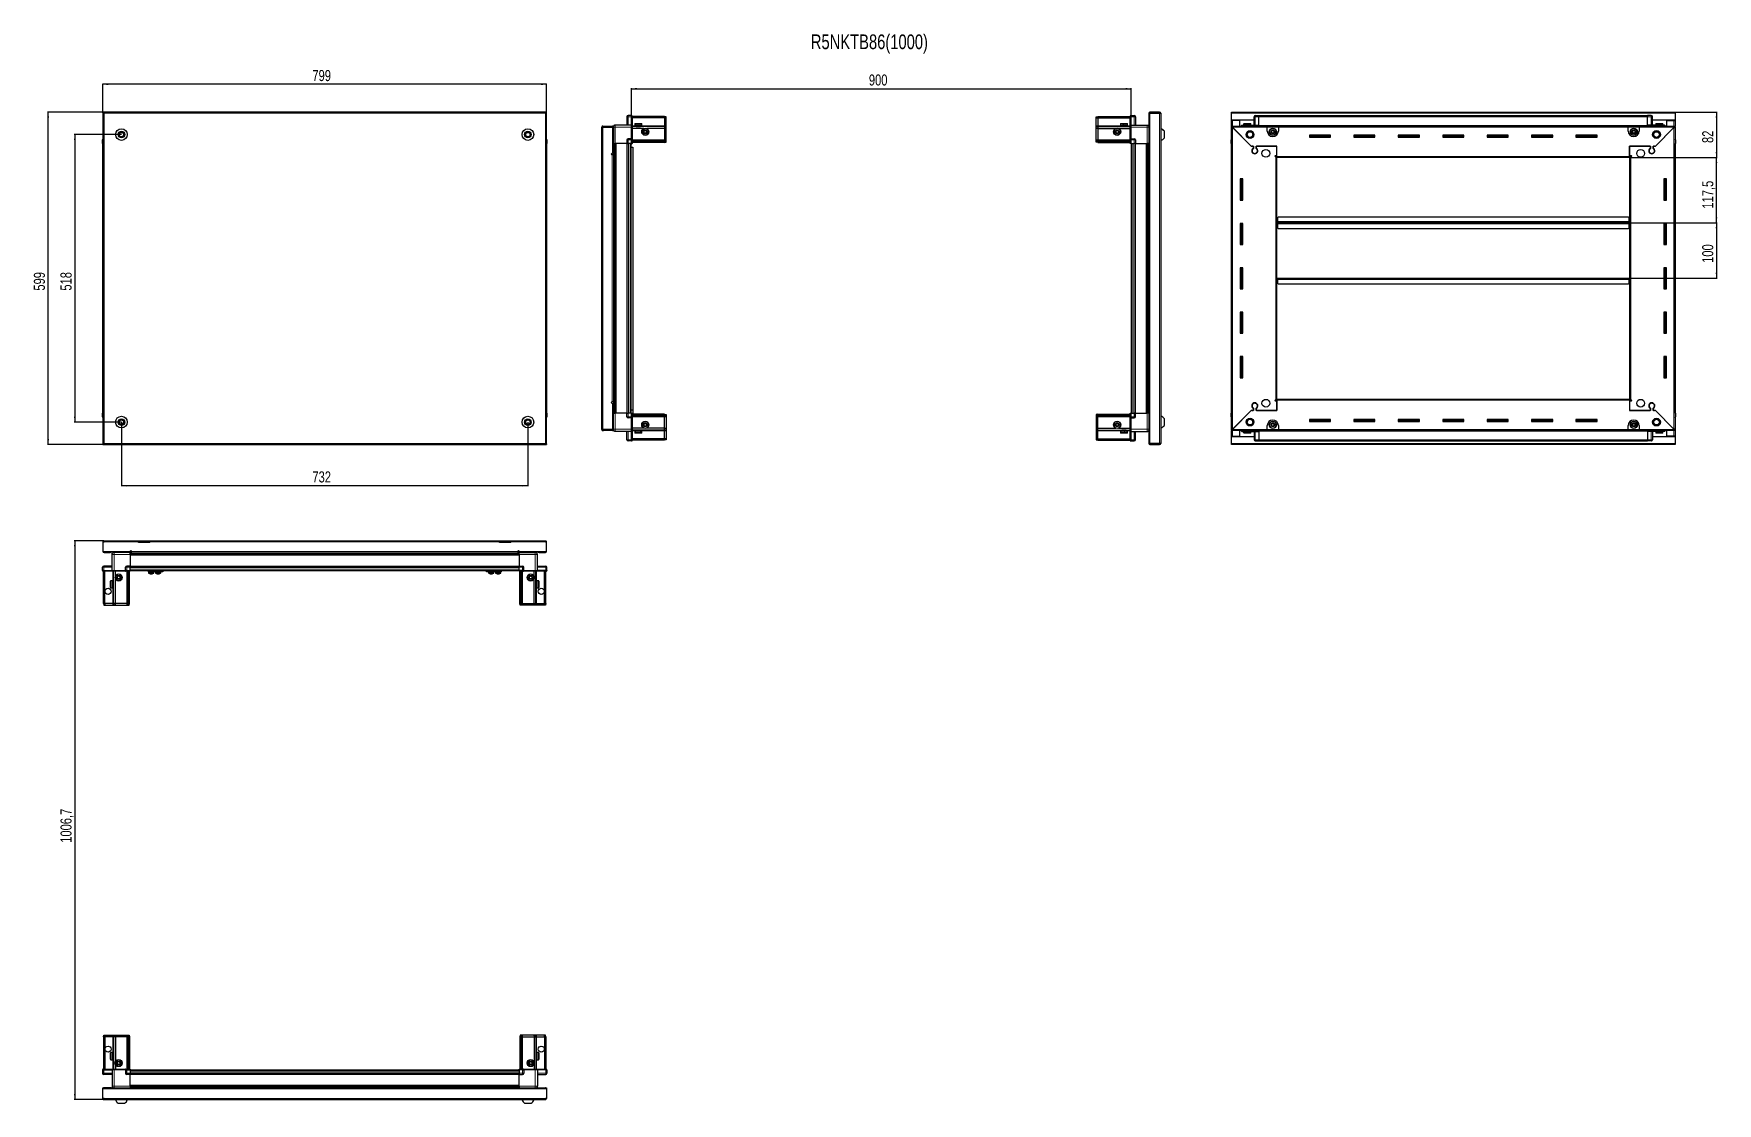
# Model space of a CAD drawing. Header units: millimetres. Extents: x 834 to 3866, y -9 to 1917.
import ezdxf

# ---------------------------------------------------------------- set-up
doc = ezdxf.new("R2010")
doc.units = ezdxf.units.MM
doc.layers.add('FORMAT', color=7, linetype='Continuous')
doc.styles.add('SLDTEXTSTYLE0', font='TXT', dxfattribs={"width": 0.75})
doc.dimstyles.new('SLDDIMSTYLE0', dxfattribs={"dimtxt": 20, "dimasz": 10, "dimexe": 0, "dimexo": 0.0625, "dimgap": 5, "dimtad": 2, "dimdec": 1, "dimrnd": 1e-09, "dimzin": 12, "dimdsep": 46, "dimtxsty": 'SLDTEXTSTYLE0', "dimsah": 1, "dimcen": 0.09, "dimadec": 0, "dimazin": 3, "dimtfac": 1, "dimtofl": 0, "dimtmove": 0, "dimatfit": 3, "dimfxl": 0, "dimfrac": 2, "dimtolj": 1, "dimtzin": 12, "dimarcsym": 0})

msp = doc.modelspace()

# ---------------------------------------------------------------- texts
at = {"layer": 'FORMAT', "insert": (2233.35, 1916.03), "char_height": 26.4583, "attachment_point": 1, "style": 'SLDTEXTSTYLE0'}
msp.add_mtext('R5NKTB86(1000)', dxfattribs=at)

# ---------------------------------------------------------------- blocks, each defined once
blk = doc.blocks.new('_D')
at = {"layer": 'FORMAT'}
for p, q in [((958.3, 1776.3), (858.8, 1776.3)), ((859.8, 1177.3), (859.8, 1776.3)), ((958.3, 1177.3), (858.8, 1177.3))]:
    blk.add_line(p, q, dxfattribs=at)
for points in [[(859.8, 1776.3), (858.3, 1766.3), (861.4, 1766.3)], [(859.8, 1177.3), (861.4, 1187.3), (858.3, 1187.3)]]:
    blk.add_solid(points, dxfattribs=at)
at = {"layer": 'FORMAT', "insert": (834, 1454.6), "char_height": 20, "attachment_point": 1, "rotation": 90, "style": 'SLDTEXTSTYLE0'}
blk.add_mtext('599', dxfattribs=at)
blk = doc.blocks.new('_D_1')
at = {"layer": 'FORMAT'}
for p, q in [((958.3, 1776.3), (958.3, 1827.3)), ((1757.3, 1826.3), (958.3, 1826.3)), ((1757.3, 1776.3), (1757.3, 1827.3))]:
    blk.add_line(p, q, dxfattribs=at)
for points in [[(958.3, 1826.3), (968.3, 1824.7), (968.3, 1827.8)], [(1757.3, 1826.3), (1747.3, 1827.8), (1747.3, 1824.7)]]:
    blk.add_solid(points, dxfattribs=at)
at = {"layer": 'FORMAT', "insert": (1335.7, 1852), "char_height": 20, "attachment_point": 1, "style": 'SLDTEXTSTYLE0'}
blk.add_mtext('799', dxfattribs=at)
blk = doc.blocks.new('_D_2')
at = {"layer": 'FORMAT'}
for p, q in [((991.8, 1217.7), (991.8, 1102.3)), ((1723.8, 1217.7), (1723.8, 1102.3)), ((991.8, 1103.3), (1723.8, 1103.3))]:
    blk.add_line(p, q, dxfattribs=at)
for points in [[(991.8, 1103.3), (1001.8, 1101.7), (1001.8, 1104.8)], [(1723.8, 1103.3), (1713.8, 1104.8), (1713.8, 1101.7)]]:
    blk.add_solid(points, dxfattribs=at)
at = {"layer": 'FORMAT', "insert": (1335.7, 1129), "char_height": 20, "attachment_point": 1, "style": 'SLDTEXTSTYLE0'}
blk.add_mtext('732', dxfattribs=at)
blk = doc.blocks.new('_D_3')
at = {"layer": 'FORMAT'}
for p, q in [((991.8, 1735.8), (906.8, 1735.8)), ((907.8, 1735.8), (907.8, 1217.8)), ((991.8, 1217.8), (906.8, 1217.8))]:
    blk.add_line(p, q, dxfattribs=at)
for points in [[(907.8, 1735.8), (906.3, 1725.8), (909.4, 1725.8)], [(907.8, 1217.8), (909.4, 1227.8), (906.3, 1227.8)]]:
    blk.add_solid(points, dxfattribs=at)
at = {"layer": 'FORMAT', "insert": (882, 1454.6), "char_height": 20, "attachment_point": 1, "rotation": 90, "style": 'SLDTEXTSTYLE0'}
blk.add_mtext('518', dxfattribs=at)
blk = doc.blocks.new('_D_4')
at = {"layer": 'FORMAT'}
for p, q in [((1910.1, 1719.8), (1910.1, 1819.3)), ((1910.1, 1818.3), (2810.1, 1818.3)), ((2810.1, 1719.8), (2810.1, 1819.3))]:
    blk.add_line(p, q, dxfattribs=at)
for points in [[(1910.1, 1818.3), (1920.1, 1816.7), (1920.1, 1819.8)], [(2810.1, 1818.3), (2800.1, 1819.8), (2800.1, 1816.7)]]:
    blk.add_solid(points, dxfattribs=at)
at = {"layer": 'FORMAT', "insert": (2337.9, 1844), "char_height": 20, "attachment_point": 1, "style": 'SLDTEXTSTYLE0'}
blk.add_mtext('900', dxfattribs=at)
blk = doc.blocks.new('_D_5')
at = {"layer": 'FORMAT'}
for p, q in [((3789.9, 1776.3), (3865.4, 1776.3)), ((3864.4, 1776.3), (3864.4, 1694.3)), ((3707.9, 1694.3), (3865.4, 1694.3))]:
    blk.add_line(p, q, dxfattribs=at)
for points in [[(3864.4, 1776.3), (3862.8, 1766.3), (3865.9, 1766.3)], [(3864.4, 1694.3), (3865.9, 1704.3), (3862.8, 1704.3)]]:
    blk.add_solid(points, dxfattribs=at)
at = {"layer": 'FORMAT', "insert": (3838.6, 1720.5), "char_height": 20, "attachment_point": 1, "rotation": 90, "style": 'SLDTEXTSTYLE0'}
blk.add_mtext('82', dxfattribs=at)
blk = doc.blocks.new('_D_6')
at = {"layer": 'FORMAT'}
for p, q in [((3707.9, 1694.3), (3865.4, 1694.3)), ((3864.4, 1576.8), (3864.4, 1694.3)), ((3706.9, 1576.8), (3865.4, 1576.8))]:
    blk.add_line(p, q, dxfattribs=at)
for points in [[(3864.4, 1694.3), (3862.8, 1684.3), (3865.9, 1684.3)], [(3864.4, 1576.8), (3865.9, 1586.8), (3862.8, 1586.8)]]:
    blk.add_solid(points, dxfattribs=at)
at = {"layer": 'FORMAT', "insert": (3838.6, 1602.3), "char_height": 20, "attachment_point": 1, "rotation": 90, "style": 'SLDTEXTSTYLE0'}
blk.add_mtext('117,5', dxfattribs=at)
blk = doc.blocks.new('_D_7')
at = {"layer": 'FORMAT'}
for p, q in [((3706.9, 1576.8), (3865.4, 1576.8)), ((3864.4, 1576.8), (3864.4, 1476.8)), ((3706.9, 1476.8), (3865.4, 1476.8))]:
    blk.add_line(p, q, dxfattribs=at)
for points in [[(3864.4, 1576.8), (3862.8, 1566.8), (3865.9, 1566.8)], [(3864.4, 1476.8), (3865.9, 1486.8), (3862.8, 1486.8)]]:
    blk.add_solid(points, dxfattribs=at)
at = {"layer": 'FORMAT', "insert": (3838.6, 1504.6), "char_height": 20, "attachment_point": 1, "rotation": 90, "style": 'SLDTEXTSTYLE0'}
blk.add_mtext('100', dxfattribs=at)
blk = doc.blocks.new('_D_8')
at = {"layer": 'FORMAT'}
for p, q in [((959.9, 1004), (906.8, 1004)), ((907.8, 1004), (907.8, -2.7)), ((960.4, -2.7), (906.8, -2.7))]:
    blk.add_line(p, q, dxfattribs=at)
for points in [[(907.8, 1004), (906.3, 994), (909.4, 994)], [(907.8, -2.7), (909.4, 7.3), (906.3, 7.3)]]:
    blk.add_solid(points, dxfattribs=at)
at = {"layer": 'FORMAT', "insert": (882, 460), "char_height": 20, "attachment_point": 1, "rotation": 90, "style": 'SLDTEXTSTYLE0'}
blk.add_mtext('1006,7', dxfattribs=at)

# ---------------------------------------------------------------- dimensions: what is measured, and where the dimension line sits
at = {"layer": 'FORMAT'}
dim = msp.add_linear_dim(base=(958.32, 1826.26), p1=(1757.32, 1776.26), p2=(958.32, 1776.26), dimstyle='SLDDIMSTYLE0', dxfattribs=at)
dim.commit()
dim.dimension.update_dxf_attribs({"geometry": '_D_1', "text_midpoint": (1357.82, 1826.26), "dimtype": 160})
for base, p1, p2, angle, picture, middle in [((2810.07, 1818.26), (1910.07, 1719.76), (2810.07, 1719.76), 0, '_D_4', (2360.07, 1818.26)), ((859.82, 1776.26), (958.32, 1177.26), (958.32, 1776.26), 90, '_D', (859.82, 1476.76)), ((3864.36, 1694.26), (3789.86, 1776.26), (3707.86, 1694.26), 90, '_D_5', (3864.36, 1735.26)), ((907.82, 1217.76), (991.82, 1735.76), (991.82, 1217.76), 90, '_D_3', (907.82, 1476.76)), ((3864.36, 1694.26), (3706.86, 1576.76), (3707.86, 1694.26), 90, '_D_6', (3864.36, 1635.51)), ((3864.36, 1476.76), (3706.86, 1576.76), (3706.86, 1476.76), 90, '_D_7', (3864.36, 1526.76)), ((1723.82, 1103.26), (991.82, 1217.76), (1723.82, 1217.76), 0, '_D_2', (1357.82, 1103.26)), ((907.82, -2.72), (959.92, 1003.98), (960.42, -2.72), 90, '_D_8', (907.82, 500.63))]:
    dim = msp.add_linear_dim(base=base, p1=p1, p2=p2, angle=angle, dimstyle='SLDDIMSTYLE0', dxfattribs=at)
    dim.commit()
    dim.dimension.update_dxf_attribs({"geometry": picture, "text_midpoint": middle, "dimtype": 160})

# ---------------------------------------------------------------- linework, layer by layer
at = {"color": 7, "linetype": 'Continuous', "lineweight": 25}
for p, q in [((958.32, 1774.76), (958.32, 1776.26)), ((960.42, 1776.26), (958.32, 1776.26)), ((958.32, 1774.76), (960.42, 1774.76)), ((958.32, 1774.76), (958.32, 1774.16)), ((958.32, 1774.16), (958.32, 1179.36)), ((958.32, 1774.16), (960.42, 1774.16)), ((960.42, 1776.26), (960.42, 1774.16)), ((1755.22, 1776.26), (960.42, 1776.26)), ((1755.22, 1774.16), (1755.22, 1776.26)), ((1757.32, 1776.26), (1755.22, 1776.26)), ((1755.22, 1774.76), (1757.32, 1774.76)), ((1755.22, 1774.16), (1757.32, 1774.16)), ((1757.32, 1774.76), (1757.32, 1776.26)), ((1757.32, 1774.16), (1757.32, 1774.76)), ((1757.32, 1179.36), (1757.32, 1774.16)), ((1902.22, 1767.76), (1902.22, 1752.76)), ((1910.22, 1769.76), (1904.22, 1769.76)), ((1910.22, 1769.76), (1910.55, 1769.76)), ((1910.22, 1769.76), (1910.22, 1767.76)), ((1910.22, 1752.96), (1910.22, 1767.76)), ((1910.22, 1752.96), (1910.22, 1767.76)), ((1911.42, 1769.26), (1910.55, 1769.76)), ((1911.42, 1767.76), (1911.42, 1769.26)), ((1969.72, 1768.26), (1911.42, 1768.26)), ((1911.42, 1767.76), (1911.42, 1752.96)), ((1969.72, 1765.76), (1911.42, 1765.76)), ((1969.72, 1768.26), (1969.72, 1765.76)), ((1972.72, 1767.45), (1969.72, 1768.26)), ((1969.72, 1765.76), (1969.72, 1751.26)), ((1972.72, 1765.6), (1969.72, 1765.76)), ((1972.72, 1765.6), (1972.72, 1767.45)), ((1972.72, 1751.26), (1972.72, 1765.6)), ((2747.42, 1767.45), (2750.42, 1768.26)), ((2747.42, 1765.6), (2747.42, 1767.45)), ((2747.42, 1765.6), (2750.42, 1765.76)), ((2747.42, 1751.26), (2747.42, 1765.6)), ((2750.42, 1768.26), (2750.42, 1765.76)), ((2750.42, 1768.26), (2808.72, 1768.26)), ((2750.42, 1765.76), (2750.42, 1751.26)), ((2750.42, 1765.76), (2808.72, 1765.76)), ((2809.59, 1769.76), (2808.72, 1769.26)), ((2809.59, 1769.76), (2808.72, 1769.26)), ((2808.72, 1769.26), (2808.72, 1767.76)), ((2808.72, 1752.96), (2808.72, 1767.76)), ((2809.92, 1769.76), (2809.59, 1769.76)), ((2809.92, 1769.76), (2809.59, 1769.76)), ((2809.92, 1769.76), (2809.92, 1769.76)), ((2809.92, 1767.76), (2809.92, 1769.76)), ((2809.92, 1769.76), (2815.92, 1769.76)), ((2809.92, 1767.76), (2809.92, 1752.96)), ((2817.92, 1767.76), (2817.92, 1752.76)), ((2841.82, 1761.26), (2841.82, 1192.26)), ((2841.82, 1761.26), (2843.92, 1761.26)), ((2841.92, 1774.16), (2841.92, 1761.76)), ((2841.92, 1761.76), (2843.42, 1761.76)), ((2843.42, 1774.16), (2843.42, 1761.76)), ((2843.92, 1761.26), (2843.92, 1774.16)), ((2843.92, 1774.16), (2861.32, 1774.16)), ((2861.32, 1776.26), (2844.02, 1776.26)), ((2861.32, 1774.76), (2844.02, 1774.76)), ((2861.32, 1774.76), (2861.32, 1776.26)), ((2861.32, 1774.16), (2863.42, 1774.16)), ((2863.42, 1774.16), (2863.42, 1179.36)), ((2990.86, 1776.26), (3789.86, 1776.26)), ((2990.86, 1774.16), (2990.86, 1776.26)), ((2990.86, 1761.76), (2990.86, 1774.16)), ((3031.86, 1761.76), (2990.86, 1761.76)), ((2990.86, 1761.26), (2990.86, 1761.76)), ((2990.86, 1761.26), (2992.96, 1761.26)), ((2990.86, 1751.01), (2990.86, 1761.26)), ((2992.36, 1761.26), (2992.36, 1761.76)), ((3005.86, 1761.26), (2992.96, 1761.26)), ((3005.86, 1751.01), (3005.86, 1761.26)), ((3031.86, 1752.76), (3031.86, 1767.76)), ((3032.53, 1769.26), (3032.53, 1769.26)), ((3033.86, 1769.76), (3040.36, 1769.76)), ((3033.86, 1769.76), (3040.36, 1769.76)), ((3040.36, 1769.76), (3040.36, 1769.76)), ((3040.36, 1769.76), (3040.36, 1769.76)), ((3040.36, 1769.76), (3040.36, 1767.76)), ((3740.36, 1769.61), (3040.36, 1769.61)), ((3040.36, 1752.76), (3040.36, 1767.76)), ((3740.36, 1769.76), (3740.36, 1769.76)), ((3746.86, 1769.76), (3740.36, 1769.76)), ((3746.86, 1769.76), (3740.36, 1769.76)), ((3740.36, 1769.76), (3740.36, 1767.76)), ((3740.36, 1752.76), (3740.36, 1767.76)), ((3748.86, 1767.76), (3748.86, 1767.76)), ((3748.86, 1752.76), (3748.86, 1767.76)), ((3789.86, 1761.76), (3748.86, 1761.76)), ((3774.86, 1761.26), (3787.76, 1761.26)), ((3774.86, 1751.01), (3774.86, 1761.26)), ((3787.76, 1761.26), (3789.86, 1761.26)), ((3788.36, 1761.26), (3788.36, 1761.76)), ((3789.86, 1776.26), (3789.86, 1774.16)), ((3789.86, 1774.16), (3789.86, 1761.76)), ((3789.86, 1761.26), (3789.86, 1761.76)), ((3789.86, 1761.26), (3789.86, 1751.01)), ((1858.22, 1748.91), (1856.72, 1748.91)), ((1856.72, 1748.41), (1856.72, 1748.91)), ((1856.72, 1205.11), (1856.72, 1748.41)), ((1858.82, 1749.51), (1858.82, 1751.01)), ((1858.82, 1751.01), (1859.72, 1751.01)), ((1858.82, 1749.51), (1859.72, 1749.51)), ((1858.82, 1749.01), (1876.22, 1749.01)), ((1859.72, 1749.51), (1859.72, 1751.01)), ((1859.72, 1751.01), (1876.22, 1751.01)), ((1859.72, 1749.51), (1876.22, 1749.51)), ((1876.22, 1749.51), (1876.22, 1751.01)), ((1877.72, 1749.01), (1876.22, 1749.01)), ((1876.22, 1749.01), (1876.22, 1701.51)), ((1877.72, 1748.76), (1877.72, 1719.76)), ((1910.22, 1752.76), (1881.22, 1752.76)), ((1910.22, 1752.76), (1910.22, 1752.96)), ((1910.22, 1752.76), (1911.42, 1752.76)), ((1910.22, 1748.76), (1910.22, 1752.76)), ((1910.22, 1728.46), (1910.22, 1748.76)), ((1910.22, 1728.26), (1910.22, 1728.46)), ((1911.42, 1752.96), (1911.42, 1752.76)), ((1911.42, 1752.76), (1911.42, 1748.76)), ((1969.72, 1750.26), (1911.42, 1750.26)), ((1911.42, 1748.76), (1911.42, 1728.46)), ((1932.72, 1746.76), (1911.42, 1746.76)), ((1911.42, 1728.46), (1911.42, 1728.26)), ((1916.22, 1754.66), (1916.22, 1752.26)), ((1916.22, 1752.26), (1916.22, 1751.76)), ((1916.22, 1751.76), (1916.35, 1751.76)), ((1916.54, 1752.26), (1916.35, 1752.26)), ((1916.35, 1752.26), (1916.35, 1751.76)), ((1916.35, 1751.76), (1916.54, 1751.76)), ((1916.54, 1752.26), (1916.54, 1751.76)), ((1916.54, 1751.76), (1917.07, 1751.76)), ((1917.02, 1755.46), (1924.19, 1755.46)), ((1917.47, 1752.26), (1917.07, 1752.26)), ((1917.07, 1752.26), (1917.07, 1751.76)), ((1917.07, 1751.76), (1917.47, 1751.76)), ((1917.47, 1752.26), (1917.47, 1751.76)), ((1917.47, 1751.76), (1918.34, 1751.76)), ((1918.32, 1751.76), (1918.32, 1751.66)), ((1918.32, 1751.66), (1927.12, 1751.66)), ((1918.92, 1752.26), (1918.34, 1752.26)), ((1918.34, 1752.26), (1918.34, 1751.76)), ((1918.34, 1751.76), (1918.92, 1751.76)), ((1918.72, 1751.26), (1919.41, 1750.77)), ((1918.72, 1751.26), (1923.75, 1751.26)), ((1919.41, 1750.77), (1918.72, 1750.29)), ((1918.72, 1750.29), (1918.72, 1750.26)), ((1918.72, 1750.29), (1923.75, 1750.29)), ((1918.92, 1752.26), (1918.92, 1751.76)), ((1918.92, 1751.76), (1920.04, 1751.76)), ((1919.41, 1750.77), (1923.57, 1750.77)), ((1920.73, 1752.26), (1920.04, 1752.26)), ((1920.04, 1752.26), (1920.04, 1751.76)), ((1920.04, 1751.76), (1920.73, 1751.76)), ((1920.73, 1752.26), (1920.73, 1751.76)), ((1920.73, 1751.76), (1922, 1751.76)), ((1922.74, 1752.26), (1922, 1752.26)), ((1922, 1752.26), (1922, 1751.76)), ((1922, 1751.76), (1922.23, 1751.76)), ((1922.23, 1752.26), (1922.23, 1751.76)), ((1922.73, 1752.26), (1922.73, 1751.76)), ((1922.73, 1751.76), (1922.74, 1751.76)), ((1922.74, 1752.26), (1922.74, 1751.76)), ((1922.74, 1751.76), (1924.03, 1751.76)), ((1923.57, 1750.77), (1926.03, 1750.77)), ((1923.75, 1751.26), (1926.72, 1751.26)), ((1923.75, 1750.29), (1926.72, 1750.29)), ((1924.75, 1752.26), (1924.03, 1752.26)), ((1924.03, 1752.26), (1924.03, 1751.76)), ((1924.09, 1752.26), (1924.09, 1751.76)), ((1924.09, 1751.76), (1924.75, 1751.76)), ((1924.19, 1755.46), (1928.42, 1755.46)), ((1924.75, 1752.26), (1924.75, 1751.76)), ((1924.75, 1751.76), (1925.94, 1751.76)), ((1926.56, 1752.26), (1925.94, 1752.26)), ((1925.94, 1752.26), (1925.94, 1751.76)), ((1925.94, 1751.76), (1926.56, 1751.76)), ((1926.03, 1750.77), (1926.72, 1751.26)), ((1926.72, 1750.29), (1926.03, 1750.77)), ((1926.56, 1752.26), (1926.56, 1751.76)), ((1926.56, 1751.76), (1927.52, 1751.76)), ((1926.72, 1750.26), (1926.72, 1750.29)), ((1927.12, 1751.66), (1927.12, 1751.76)), ((1927.99, 1752.26), (1927.52, 1752.26)), ((1927.52, 1752.26), (1927.52, 1751.76)), ((1927.52, 1751.76), (1927.99, 1751.76)), ((1927.99, 1752.26), (1927.99, 1751.76)), ((1927.99, 1751.76), (1928.64, 1751.76)), ((1928.91, 1752.26), (1928.64, 1752.26)), ((1928.64, 1752.26), (1928.64, 1751.76)), ((1928.64, 1751.76), (1928.91, 1751.76)), ((1928.91, 1752.26), (1928.91, 1751.76)), ((1928.91, 1751.76), (1929.18, 1751.76)), ((1929.22, 1752.26), (1929.18, 1752.26)), ((1929.18, 1752.26), (1929.18, 1751.76)), ((1929.18, 1751.76), (1929.22, 1751.76)), ((1929.22, 1752.26), (1929.22, 1754.66)), ((1929.22, 1752.26), (1929.22, 1751.76)), ((1969.72, 1746.76), (1937.72, 1746.76)), ((1969.72, 1751.26), (1969.72, 1750.26)), ((1969.72, 1750.26), (1969.72, 1746.76)), ((1972.72, 1749.45), (1969.72, 1750.26)), ((1969.72, 1746.76), (1969.72, 1726.26)), ((1969.72, 1746.76), (1972.72, 1746.42)), ((1972.72, 1749.45), (1972.72, 1751.26)), ((1972.72, 1746.42), (1972.72, 1749.45)), ((1972.72, 1726.26), (1972.72, 1746.42)), ((2747.42, 1749.45), (2747.42, 1751.26)), ((2747.42, 1749.45), (2750.42, 1750.26)), ((2747.42, 1746.42), (2747.42, 1749.45)), ((2750.42, 1746.76), (2747.42, 1746.42)), ((2747.42, 1726.26), (2747.42, 1746.42)), ((2750.42, 1751.26), (2750.42, 1750.26)), ((2750.42, 1750.26), (2750.42, 1746.76)), ((2750.42, 1750.26), (2808.72, 1750.26)), ((2750.42, 1746.76), (2750.42, 1726.26)), ((2750.42, 1746.76), (2782.42, 1746.76)), ((2787.42, 1746.76), (2808.72, 1746.76)), ((2790.92, 1754.66), (2790.92, 1751.76)), ((2790.92, 1751.76), (2790.96, 1751.76)), ((2791.08, 1752.26), (2790.96, 1752.26)), ((2790.96, 1752.26), (2790.96, 1751.76)), ((2790.96, 1751.76), (2791.08, 1751.76)), ((2791.08, 1752.26), (2791.08, 1751.76)), ((2791.08, 1751.76), (2791.49, 1751.76)), ((2791.83, 1752.26), (2791.49, 1752.26)), ((2791.49, 1752.26), (2791.49, 1751.76)), ((2791.49, 1751.76), (2791.83, 1751.76)), ((2791.72, 1755.46), (2803.12, 1755.46)), ((2791.83, 1752.26), (2791.83, 1751.76)), ((2791.83, 1751.76), (2792.6, 1751.76)), ((2793.12, 1752.26), (2792.6, 1752.26)), ((2792.6, 1752.26), (2792.6, 1751.76)), ((2792.6, 1751.76), (2793.12, 1751.76)), ((2793.02, 1751.76), (2793.02, 1751.66)), ((2793.02, 1751.66), (2801.82, 1751.66)), ((2793.12, 1752.26), (2793.12, 1751.76)), ((2793.12, 1751.76), (2794.18, 1751.76)), ((2793.42, 1751.26), (2794.11, 1750.77)), ((2793.42, 1751.26), (2801.42, 1751.26)), ((2794.11, 1750.77), (2793.42, 1750.29)), ((2793.42, 1750.29), (2793.42, 1750.26)), ((2793.42, 1750.29), (2801.42, 1750.29)), ((2794.11, 1750.77), (2800.73, 1750.77)), ((2794.84, 1752.26), (2794.18, 1752.26)), ((2794.18, 1752.26), (2794.18, 1751.76)), ((2794.18, 1751.76), (2794.84, 1751.76)), ((2794.84, 1752.26), (2794.84, 1751.76)), ((2794.84, 1751.76), (2796.08, 1751.76)), ((2796.81, 1752.26), (2796.08, 1752.26)), ((2796.08, 1752.26), (2796.08, 1751.76)), ((2796.08, 1751.76), (2796.51, 1751.76)), ((2796.51, 1752.26), (2796.51, 1751.76)), ((2796.81, 1752.26), (2796.81, 1751.76)), ((2796.81, 1751.76), (2798.11, 1751.76)), ((2798.84, 1752.26), (2798.11, 1752.26)), ((2798.11, 1752.26), (2798.11, 1751.76)), ((2798.38, 1752.26), (2798.38, 1751.76)), ((2798.38, 1751.76), (2798.84, 1751.76)), ((2798.84, 1752.26), (2798.84, 1751.76)), ((2798.84, 1751.76), (2800.08, 1751.76)), ((2800.73, 1752.26), (2800.08, 1752.26)), ((2800.08, 1752.26), (2800.08, 1751.76)), ((2800.08, 1751.76), (2800.73, 1751.76)), ((2800.73, 1752.26), (2800.73, 1751.76)), ((2800.73, 1751.76), (2801.78, 1751.76)), ((2800.73, 1750.77), (2801.42, 1751.26)), ((2801.42, 1750.29), (2800.73, 1750.77)), ((2801.42, 1750.26), (2801.42, 1750.29)), ((2802.3, 1752.26), (2801.78, 1752.26)), ((2801.78, 1752.26), (2801.78, 1751.76)), ((2801.78, 1751.76), (2802.3, 1751.76)), ((2801.82, 1751.66), (2801.82, 1751.76)), ((2802.3, 1752.26), (2802.3, 1751.76)), ((2802.3, 1751.76), (2803.06, 1751.76)), ((2803.39, 1752.26), (2803.06, 1752.26)), ((2803.06, 1752.26), (2803.06, 1751.76)), ((2803.06, 1751.76), (2803.39, 1751.76)), ((2803.39, 1752.26), (2803.39, 1751.76)), ((2803.39, 1751.76), (2803.78, 1751.76)), ((2803.89, 1752.26), (2803.78, 1752.26)), ((2803.78, 1752.26), (2803.78, 1751.76)), ((2803.78, 1751.76), (2803.89, 1751.76)), ((2803.89, 1752.26), (2803.89, 1751.76)), ((2803.89, 1751.76), (2803.92, 1751.76)), ((2803.92, 1751.76), (2803.92, 1754.66)), ((2808.72, 1752.76), (2808.72, 1752.96)), ((2809.92, 1752.76), (2808.72, 1752.76)), ((2808.72, 1748.76), (2808.72, 1752.76)), ((2808.72, 1728.46), (2808.72, 1748.76)), ((2808.72, 1728.26), (2808.72, 1728.46)), ((2809.92, 1752.96), (2809.92, 1752.76)), ((2809.92, 1752.76), (2809.92, 1748.76)), ((2809.92, 1752.76), (2838.92, 1752.76)), ((2809.92, 1748.76), (2809.92, 1728.46)), ((2809.92, 1728.46), (2809.92, 1728.26)), ((2870.02, 1729.76), (2870.02, 1741.76)), ((2990.86, 1749.51), (2990.86, 1751.01)), ((2990.86, 1751.01), (2991.86, 1751.01)), ((2990.86, 1749.01), (2990.86, 1749.51)), ((2990.86, 1749.51), (2991.86, 1749.51)), ((2990.86, 1204.51), (2990.86, 1749.01)), ((2992.36, 1749.01), (2990.86, 1749.01)), ((2991.86, 1749.51), (2991.86, 1751.01)), ((2991.86, 1751.01), (3055.36, 1751.01)), ((2992.46, 1748.91), (3026.36, 1715.01)), ((3027.06, 1714.31), (2992.96, 1748.41)), ((3011.36, 1752.76), (3040.36, 1752.76)), ((3012.86, 1754.66), (3012.86, 1752.76)), ((3013.66, 1755.46), (3025.06, 1755.46)), ((3025.86, 1752.76), (3025.86, 1754.66)), ((3040.36, 1752.76), (3040.36, 1752.26)), ((3040.36, 1751.61), (3740.36, 1751.61)), ((3055.36, 1748.91), (3055.36, 1751.01)), ((3055.36, 1751.01), (3075.36, 1751.01)), ((3055.36, 1749.51), (3075.36, 1749.51)), ((3055.36, 1742.01), (3055.36, 1748.91)), ((3075.36, 1751.01), (3705.36, 1751.01)), ((3075.36, 1751.01), (3075.36, 1748.91)), ((3075.36, 1748.91), (3075.36, 1742.01)), ((3169.36, 1734.76), (3131.36, 1734.76)), ((3131.36, 1734.76), (3131.36, 1731.26)), ((3169.36, 1732.01), (3131.36, 1732.01)), ((3131.36, 1731.26), (3169.36, 1731.26)), ((3169.36, 1731.26), (3169.36, 1734.76)), ((3249.36, 1734.76), (3211.36, 1734.76)), ((3211.36, 1734.76), (3211.36, 1731.26)), ((3249.36, 1732.01), (3211.36, 1732.01)), ((3211.36, 1731.26), (3249.36, 1731.26)), ((3249.36, 1731.26), (3249.36, 1734.76)), ((3329.36, 1734.76), (3291.36, 1734.76)), ((3291.36, 1734.76), (3291.36, 1731.26)), ((3329.36, 1732.01), (3291.36, 1732.01)), ((3291.36, 1731.26), (3329.36, 1731.26)), ((3329.36, 1731.26), (3329.36, 1734.76)), ((3409.36, 1734.76), (3371.36, 1734.76)), ((3371.36, 1734.76), (3371.36, 1731.26)), ((3409.36, 1732.01), (3371.36, 1732.01)), ((3371.36, 1731.26), (3409.36, 1731.26)), ((3409.36, 1731.26), (3409.36, 1734.76)), ((3489.36, 1734.76), (3451.36, 1734.76)), ((3451.36, 1734.76), (3451.36, 1731.26)), ((3489.36, 1732.01), (3451.36, 1732.01)), ((3451.36, 1731.26), (3489.36, 1731.26)), ((3489.36, 1731.26), (3489.36, 1734.76)), ((3569.36, 1734.76), (3531.36, 1734.76)), ((3531.36, 1734.76), (3531.36, 1731.26)), ((3569.36, 1732.01), (3531.36, 1732.01)), ((3531.36, 1731.26), (3569.36, 1731.26)), ((3569.36, 1731.26), (3569.36, 1734.76)), ((3649.36, 1734.76), (3611.36, 1734.76)), ((3611.36, 1734.76), (3611.36, 1731.26)), ((3649.36, 1732.01), (3611.36, 1732.01)), ((3611.36, 1731.26), (3649.36, 1731.26)), ((3649.36, 1731.26), (3649.36, 1734.76)), ((3705.36, 1748.91), (3705.36, 1751.01)), ((3705.36, 1751.01), (3725.36, 1751.01)), ((3705.36, 1749.51), (3725.36, 1749.51)), ((3705.36, 1742.01), (3705.36, 1748.91)), ((3725.36, 1751.01), (3788.86, 1751.01)), ((3725.36, 1751.01), (3725.36, 1748.91)), ((3725.36, 1748.91), (3725.36, 1742.01)), ((3740.36, 1752.76), (3740.36, 1752.26)), ((3769.36, 1752.76), (3740.36, 1752.76)), ((3787.76, 1748.41), (3753.66, 1714.31)), ((3754.36, 1715.01), (3788.26, 1748.91)), ((3754.86, 1754.66), (3754.86, 1752.76)), ((3755.66, 1755.46), (3767.06, 1755.46)), ((3767.86, 1752.76), (3767.86, 1754.66)), ((3788.36, 1749.01), (3789.86, 1749.01)), ((3788.86, 1749.51), (3788.86, 1751.01)), ((3788.86, 1751.01), (3789.86, 1751.01)), ((3788.86, 1749.51), (3789.86, 1749.51)), ((3789.86, 1749.51), (3789.86, 1751.01)), ((3789.86, 1749.51), (3789.86, 1749.01)), ((3789.86, 1749.01), (3789.86, 1204.51)), ((957.82, 1726.26), (957.82, 1719.76)), ((957.82, 1719.76), (957.82, 1726.26)), ((957.82, 1719.76), (957.82, 1719.76)), ((958.32, 1719.76), (957.82, 1719.76)), ((957.97, 1719.76), (957.97, 1233.76)), ((1757.32, 1727.58), (1757.32, 1727.58)), ((1757.32, 1719.76), (1757.82, 1719.76)), ((1757.67, 1233.76), (1757.67, 1719.76)), ((1757.82, 1726.26), (1757.82, 1719.76)), ((1757.82, 1719.76), (1757.82, 1726.26)), ((1757.82, 1719.76), (1757.82, 1719.76)), ((1757.82, 1719.76), (1757.82, 1719.76)), ((1876.22, 1701.51), (1874.87, 1701.51)), ((1874.87, 1699.51), (1875.62, 1699.51)), ((1875.62, 1699.51), (1877.72, 1699.51)), ((1876.22, 1722.51), (1877.72, 1722.51)), ((1877.72, 1719.76), (1876.22, 1719.76)), ((1877.72, 1699.51), (1877.72, 1254.01)), ((1878.37, 1233.76), (1878.37, 1719.76)), ((1880.16, 1719.76), (1880.16, 1233.76)), ((1880.2, 1719.76), (1880.2, 1233.76)), ((1902.22, 1719.76), (1881.22, 1719.76)), ((1902.22, 1726.26), (1902.22, 1719.76)), ((1902.22, 1719.76), (1904.22, 1719.76)), ((1902.87, 1233.76), (1902.87, 1719.76)), ((1910.22, 1728.26), (1904.22, 1728.26)), ((1910.22, 1719.76), (1904.22, 1719.76)), ((1910.07, 1233.76), (1910.07, 1719.76)), ((1910.07, 1712.76), (1912.57, 1712.76)), ((1910.22, 1728.26), (1910.22, 1726.26)), ((1910.22, 1728.26), (1911.42, 1728.26)), ((1910.22, 1719.76), (1910.22, 1726.26)), ((1910.22, 1719.76), (1910.22, 1726.26)), ((1910.22, 1719.76), (1910.55, 1719.76)), ((1910.22, 1719.76), (1910.22, 1719.76)), ((1910.55, 1719.76), (1910.55, 1726.26)), ((1911.42, 1719.76), (1910.55, 1719.76)), ((1910.55, 1719.76), (1910.55, 1719.76)), ((1911.42, 1727.58), (1911.42, 1728.26)), ((1911.42, 1727.58), (1911.42, 1719.76)), ((1969.72, 1725.26), (1911.42, 1725.26)), ((1969.72, 1724.26), (1911.42, 1724.26)), ((1969.72, 1722.76), (1911.42, 1722.76)), ((1969.72, 1721.26), (1911.42, 1721.26)), ((1912.57, 1712.76), (1912.57, 1239.26)), ((1969.72, 1726.26), (1969.72, 1725.26)), ((1969.72, 1725.26), (1969.72, 1724.26)), ((1969.72, 1725.26), (1972.72, 1724.45)), ((1969.72, 1724.26), (1969.72, 1722.76)), ((1969.72, 1724.26), (1972.72, 1723.71)), ((1969.72, 1722.76), (1972.72, 1723.21)), ((1969.72, 1722.76), (1969.72, 1721.26)), ((1969.72, 1721.26), (1972.72, 1722.06)), ((1972.72, 1724.45), (1972.72, 1726.26)), ((1972.72, 1723.71), (1972.72, 1724.45)), ((1972.72, 1723.21), (1972.72, 1723.71)), ((1972.72, 1722.06), (1972.72, 1723.21)), ((2747.42, 1724.45), (2747.42, 1726.26)), ((2750.42, 1725.26), (2747.42, 1724.45)), ((2747.42, 1723.71), (2747.42, 1724.45)), ((2750.42, 1724.26), (2747.42, 1723.71)), ((2747.42, 1723.21), (2747.42, 1723.71)), ((2747.42, 1722.06), (2747.42, 1723.21)), ((2750.42, 1722.76), (2747.42, 1723.21)), ((2750.42, 1721.26), (2747.42, 1722.06)), ((2750.42, 1726.26), (2750.42, 1725.26)), ((2750.42, 1725.26), (2750.42, 1724.26)), ((2750.42, 1725.26), (2808.72, 1725.26)), ((2750.42, 1724.26), (2808.72, 1724.26)), ((2750.42, 1724.26), (2750.42, 1722.76)), ((2750.42, 1722.76), (2750.42, 1721.26)), ((2750.42, 1722.76), (2808.72, 1722.76)), ((2750.42, 1721.26), (2808.72, 1721.26)), ((2809.92, 1728.26), (2808.72, 1728.26)), ((2808.72, 1728.26), (2808.72, 1727.58)), ((2808.72, 1719.76), (2808.72, 1727.58)), ((2809.59, 1719.76), (2808.72, 1719.76)), ((2809.59, 1726.26), (2809.59, 1719.76)), ((2809.92, 1719.76), (2809.59, 1719.76)), ((2809.92, 1726.26), (2809.92, 1728.26)), ((2809.92, 1728.26), (2815.92, 1728.26)), ((2809.92, 1726.26), (2809.92, 1728.26)), ((2809.92, 1726.26), (2809.92, 1719.76)), ((2809.92, 1719.76), (2815.92, 1719.76)), ((2810.07, 1719.76), (2810.07, 1233.76)), ((2817.92, 1719.76), (2815.92, 1719.76)), ((2817.27, 1719.76), (2817.27, 1233.76)), ((2817.92, 1726.26), (2817.92, 1719.76)), ((2817.92, 1719.76), (2838.92, 1719.76)), ((2839.94, 1233.76), (2839.94, 1719.76)), ((2839.98, 1233.76), (2839.98, 1719.76)), ((2841.77, 1719.76), (2841.77, 1233.76)), ((2990.36, 1726.26), (2990.36, 1719.76)), ((2990.36, 1719.76), (2990.36, 1726.26)), ((2990.36, 1719.76), (2990.36, 1719.76)), ((2990.86, 1719.76), (2990.36, 1719.76)), ((2990.51, 1719.76), (2990.51, 1233.76)), ((3026.36, 1715.01), (3030.56, 1715.01)), ((3027.76, 1715.01), (3027.06, 1714.31)), ((3029.86, 1715.01), (3027.76, 1715.01)), ((3029.86, 1715.01), (3029.86, 1711.12)), ((3030.56, 1715.01), (3030.56, 1710.72)), ((3030.86, 1702.14), (3030.86, 1701.38)), ((3035.16, 1715.01), (3072.86, 1715.01)), ((3035.16, 1710.72), (3035.16, 1715.01)), ((3035.86, 1711.12), (3035.86, 1715.01)), ((3072.86, 1715.01), (3035.86, 1715.01)), ((3072.86, 1696.36), (3072.86, 1715.01)), ((3072.86, 1697.76), (3072.86, 1715.01)), ((3707.86, 1715.01), (3745.56, 1715.01)), ((3707.86, 1696.36), (3707.86, 1715.01)), ((3707.86, 1715.01), (3707.86, 1697.76)), ((3744.86, 1715.01), (3707.86, 1715.01)), ((3744.86, 1715.01), (3744.86, 1711.12)), ((3745.56, 1715.01), (3745.56, 1710.72)), ((3749.86, 1702.14), (3749.86, 1701.38)), ((3750.16, 1715.01), (3754.36, 1715.01)), ((3750.16, 1710.72), (3750.16, 1715.01)), ((3752.96, 1715.01), (3750.86, 1715.01)), ((3750.86, 1711.12), (3750.86, 1715.01)), ((3753.66, 1714.31), (3752.96, 1715.01)), ((3789.86, 1727.58), (3789.86, 1727.58)), ((3789.86, 1719.76), (3790.36, 1719.76)), ((3790.21, 1233.76), (3790.21, 1719.76)), ((3790.36, 1726.26), (3790.36, 1719.76)), ((3790.36, 1719.76), (3790.36, 1726.26)), ((3790.36, 1719.76), (3790.36, 1719.76)), ((3790.36, 1719.76), (3790.36, 1719.76)), ((3070.01, 1697.76), (3072.86, 1697.76)), ((3070.76, 1695.76), (3070.01, 1695.76)), ((3070.76, 1695.76), (3072.86, 1695.76)), ((3072.86, 1696.76), (3070.86, 1696.76)), ((3070.86, 1696.76), (3070.86, 1695.76)), ((3072.86, 1694.26), (3072.86, 1696.36)), ((3707.86, 1694.26), (3072.86, 1694.26)), ((3072.86, 1259.26), (3072.86, 1694.26)), ((3707.86, 1697.76), (3710.71, 1697.76)), ((3709.86, 1696.76), (3707.86, 1696.76)), ((3707.86, 1696.36), (3707.86, 1694.26)), ((3707.86, 1695.76), (3709.96, 1695.76)), ((3707.86, 1694.26), (3707.86, 1259.26)), ((3709.86, 1695.76), (3709.86, 1696.76)), ((3710.71, 1695.76), (3709.96, 1695.76)), ((3011.36, 1655.76), (3006.36, 1655.76)), ((3006.36, 1655.76), (3006.36, 1617.76)), ((3008.51, 1617.76), (3008.51, 1655.76)), ((3010.3, 1617.76), (3010.3, 1655.76)), ((3010.33, 1617.76), (3010.33, 1655.76)), ((3011.36, 1617.76), (3011.36, 1655.76)), ((3769.36, 1655.76), (3769.36, 1617.76)), ((3774.36, 1655.76), (3769.36, 1655.76)), ((3770.38, 1655.76), (3770.38, 1617.76)), ((3770.41, 1655.76), (3770.41, 1617.76)), ((3772.21, 1655.76), (3772.21, 1617.76)), ((3774.36, 1617.76), (3774.36, 1655.76)), ((3006.36, 1617.76), (3011.36, 1617.76)), ((3769.36, 1617.76), (3774.36, 1617.76)), ((3073.61, 1576.76), (3072.86, 1576.76)), ((3073.86, 1579.61), (3073.61, 1579.61)), ((3073.61, 1579.61), (3073.61, 1576.76)), ((3073.61, 1576.76), (3073.61, 1573.91)), ((3074.86, 1586.76), (3073.86, 1585.76)), ((3073.86, 1585.76), (3073.86, 1578.86)), ((3073.86, 1576.76), (3073.86, 1578.86)), ((3073.86, 1574.66), (3073.86, 1576.76)), ((3706.86, 1576.76), (3073.86, 1576.76)), ((3705.86, 1586.76), (3074.86, 1586.76)), ((3706.86, 1585.76), (3705.86, 1586.76)), ((3706.86, 1578.86), (3706.86, 1585.76)), ((3707.11, 1579.61), (3706.86, 1579.61)), ((3706.86, 1578.86), (3706.86, 1576.76)), ((3706.86, 1576.76), (3706.86, 1574.66)), ((3707.11, 1576.76), (3707.11, 1579.61)), ((3707.11, 1573.91), (3707.11, 1576.76)), ((3707.86, 1576.76), (3707.11, 1576.76)), ((3011.36, 1575.76), (3006.36, 1575.76)), ((3006.36, 1575.76), (3006.36, 1537.76)), ((3008.51, 1537.76), (3008.51, 1575.76)), ((3010.3, 1537.76), (3010.3, 1575.76)), ((3010.33, 1537.76), (3010.33, 1575.76)), ((3011.36, 1537.76), (3011.36, 1575.76)), ((3073.61, 1573.91), (3073.86, 1573.91)), ((3073.86, 1574.66), (3073.86, 1567.76)), ((3073.86, 1567.76), (3074.86, 1566.76)), ((3074.86, 1566.76), (3705.86, 1566.76)), ((3705.86, 1566.76), (3706.86, 1567.76)), ((3706.86, 1567.76), (3706.86, 1574.66)), ((3706.86, 1573.91), (3707.11, 1573.91)), ((3769.36, 1575.76), (3769.36, 1537.76)), ((3774.36, 1575.76), (3769.36, 1575.76)), ((3770.38, 1575.76), (3770.38, 1537.76)), ((3770.41, 1575.76), (3770.41, 1537.76)), ((3772.21, 1575.76), (3772.21, 1537.76)), ((3774.36, 1537.76), (3774.36, 1575.76)), ((3006.36, 1537.76), (3011.36, 1537.76)), ((3769.36, 1537.76), (3774.36, 1537.76)), ((3011.36, 1495.76), (3006.36, 1495.76)), ((3006.36, 1495.76), (3006.36, 1457.76)), ((3008.51, 1457.76), (3008.51, 1495.76)), ((3010.3, 1457.76), (3010.3, 1495.76)), ((3010.33, 1457.76), (3010.33, 1495.76)), ((3011.36, 1457.76), (3011.36, 1495.76)), ((3769.36, 1495.76), (3769.36, 1457.76)), ((3774.36, 1495.76), (3769.36, 1495.76)), ((3770.38, 1495.76), (3770.38, 1457.76)), ((3770.41, 1495.76), (3770.41, 1457.76)), ((3772.21, 1495.76), (3772.21, 1457.76)), ((3774.36, 1457.76), (3774.36, 1495.76)), ((3006.36, 1457.76), (3011.36, 1457.76)), ((3072.86, 1476.76), (3073.61, 1476.76)), ((3073.61, 1476.76), (3073.61, 1473.91)), ((3073.61, 1473.91), (3073.86, 1473.91)), ((3073.86, 1474.66), (3073.86, 1476.76)), ((3073.86, 1476.76), (3706.86, 1476.76)), ((3073.86, 1474.66), (3073.86, 1467.76)), ((3073.86, 1467.76), (3074.86, 1466.76)), ((3074.86, 1466.76), (3705.86, 1466.76)), ((3705.86, 1466.76), (3706.86, 1467.76)), ((3706.86, 1476.76), (3706.86, 1474.66)), ((3706.86, 1467.76), (3706.86, 1474.66)), ((3706.86, 1473.91), (3707.11, 1473.91)), ((3707.11, 1473.91), (3707.11, 1476.76)), ((3707.11, 1476.76), (3707.86, 1476.76)), ((3769.36, 1457.76), (3774.36, 1457.76)), ((3011.36, 1415.76), (3006.36, 1415.76)), ((3006.36, 1415.76), (3006.36, 1377.76)), ((3008.51, 1377.76), (3008.51, 1415.76)), ((3010.3, 1377.76), (3010.3, 1415.76)), ((3010.33, 1377.76), (3010.33, 1415.76)), ((3011.36, 1377.76), (3011.36, 1415.76)), ((3769.36, 1415.76), (3769.36, 1377.76)), ((3774.36, 1415.76), (3769.36, 1415.76)), ((3770.38, 1415.76), (3770.38, 1377.76)), ((3770.41, 1415.76), (3770.41, 1377.76)), ((3772.21, 1415.76), (3772.21, 1377.76)), ((3774.36, 1377.76), (3774.36, 1415.76)), ((3006.36, 1377.76), (3011.36, 1377.76)), ((3769.36, 1377.76), (3774.36, 1377.76)), ((3011.36, 1335.76), (3006.36, 1335.76)), ((3006.36, 1335.76), (3006.36, 1297.76)), ((3008.51, 1297.76), (3008.51, 1335.76)), ((3010.3, 1297.76), (3010.3, 1335.76)), ((3010.33, 1297.76), (3010.33, 1335.76)), ((3011.36, 1297.76), (3011.36, 1335.76)), ((3769.36, 1335.76), (3769.36, 1297.76)), ((3774.36, 1335.76), (3769.36, 1335.76)), ((3770.38, 1335.76), (3770.38, 1297.76)), ((3770.41, 1335.76), (3770.41, 1297.76)), ((3772.21, 1335.76), (3772.21, 1297.76)), ((3774.36, 1297.76), (3774.36, 1335.76)), ((3006.36, 1297.76), (3011.36, 1297.76)), ((3769.36, 1297.76), (3774.36, 1297.76)), ((1875.62, 1254.01), (1874.87, 1254.01)), ((1874.87, 1252.01), (1876.22, 1252.01)), ((1877.72, 1254.01), (1875.62, 1254.01)), ((1876.22, 1252.01), (1876.22, 1204.51)), ((3030.86, 1252.13), (3030.86, 1251.37)), ((3070.01, 1257.76), (3070.76, 1257.76)), ((3072.86, 1255.76), (3070.01, 1255.76)), ((3072.86, 1257.76), (3070.76, 1257.76)), ((3070.86, 1257.76), (3070.86, 1256.76)), ((3070.86, 1256.76), (3072.86, 1256.76)), ((3072.86, 1259.26), (3707.86, 1259.26)), ((3072.86, 1257.16), (3072.86, 1259.26)), ((3072.86, 1257.16), (3072.86, 1238.51)), ((3072.86, 1238.51), (3072.86, 1255.76)), ((3707.86, 1259.26), (3707.86, 1257.16)), ((3709.96, 1257.76), (3707.86, 1257.76)), ((3707.86, 1257.16), (3707.86, 1238.51)), ((3707.86, 1256.76), (3709.86, 1256.76)), ((3707.86, 1255.76), (3707.86, 1238.51)), ((3710.71, 1255.76), (3707.86, 1255.76)), ((3709.86, 1256.76), (3709.86, 1257.76)), ((3709.96, 1257.76), (3710.71, 1257.76)), ((3749.86, 1252.13), (3749.86, 1251.37)), ((957.82, 1233.76), (957.82, 1233.76)), ((957.82, 1227.26), (957.82, 1233.76)), ((957.82, 1233.76), (957.82, 1233.76)), ((957.82, 1233.76), (957.82, 1227.26)), ((958.32, 1233.76), (957.82, 1233.76)), ((958.32, 1225.93), (958.32, 1225.93)), ((1757.32, 1233.76), (1757.82, 1233.76)), ((1757.82, 1233.76), (1757.82, 1233.76)), ((1757.82, 1227.26), (1757.82, 1233.76)), ((1757.82, 1233.76), (1757.82, 1227.26)), ((1877.72, 1233.76), (1876.22, 1233.76)), ((1877.72, 1231.01), (1876.22, 1231.01)), ((1877.72, 1204.76), (1877.72, 1233.76)), ((1902.22, 1233.76), (1881.22, 1233.76)), ((1902.22, 1227.26), (1902.22, 1233.76)), ((1902.22, 1233.76), (1904.22, 1233.76)), ((1910.22, 1233.76), (1904.22, 1233.76)), ((1910.22, 1225.26), (1904.22, 1225.26)), ((1912.57, 1239.26), (1910.07, 1239.26)), ((1910.22, 1227.26), (1910.22, 1233.76)), ((1910.22, 1233.76), (1910.55, 1233.76)), ((1910.22, 1227.26), (1910.22, 1225.26)), ((1910.22, 1227.26), (1910.22, 1225.26)), ((1910.22, 1225.26), (1911.42, 1225.26)), ((1910.22, 1225.06), (1910.22, 1225.26)), ((1910.22, 1204.76), (1910.22, 1225.06)), ((1910.55, 1227.26), (1910.55, 1233.76)), ((1910.55, 1233.76), (1911.42, 1233.76)), ((1911.42, 1233.76), (1911.42, 1225.93)), ((1969.72, 1232.26), (1911.42, 1232.26)), ((1969.72, 1230.76), (1911.42, 1230.76)), ((1969.72, 1229.26), (1911.42, 1229.26)), ((1969.72, 1228.26), (1911.42, 1228.26)), ((1911.42, 1225.26), (1911.42, 1225.93)), ((1911.42, 1225.26), (1911.42, 1225.06)), ((1911.42, 1225.06), (1911.42, 1204.76)), ((1912.57, 1239.26), (1912.57, 1232.26)), ((1969.72, 1230.76), (1969.72, 1232.26)), ((1969.72, 1232.26), (1972.72, 1231.45)), ((1969.72, 1229.26), (1969.72, 1230.76)), ((1969.72, 1230.76), (1972.72, 1230.3)), ((1969.72, 1229.26), (1972.72, 1229.8)), ((1969.72, 1228.26), (1969.72, 1229.26)), ((1969.72, 1228.26), (1972.72, 1229.06)), ((1969.72, 1227.26), (1969.72, 1228.26)), ((1969.72, 1206.76), (1969.72, 1227.26)), ((1972.72, 1231.45), (1972.72, 1230.3)), ((1972.72, 1230.3), (1972.72, 1229.8)), ((1972.72, 1229.8), (1972.72, 1229.06)), ((1972.72, 1229.06), (1972.72, 1227.26)), ((1972.72, 1227.26), (1972.72, 1207.09)), ((2750.42, 1232.26), (2747.42, 1231.45)), ((2747.42, 1231.45), (2747.42, 1230.3)), ((2750.42, 1230.76), (2747.42, 1230.3)), ((2747.42, 1230.3), (2747.42, 1229.8)), ((2750.42, 1229.26), (2747.42, 1229.8)), ((2747.42, 1229.8), (2747.42, 1229.06)), ((2750.42, 1228.26), (2747.42, 1229.06)), ((2747.42, 1229.06), (2747.42, 1227.26)), ((2747.42, 1227.26), (2747.42, 1207.09)), ((2750.42, 1230.76), (2750.42, 1232.26)), ((2750.42, 1232.26), (2808.72, 1232.26)), ((2750.42, 1229.26), (2750.42, 1230.76)), ((2750.42, 1230.76), (2808.72, 1230.76)), ((2750.42, 1229.26), (2808.72, 1229.26)), ((2750.42, 1228.26), (2750.42, 1229.26)), ((2750.42, 1228.26), (2808.72, 1228.26)), ((2750.42, 1227.26), (2750.42, 1228.26)), ((2750.42, 1206.76), (2750.42, 1227.26)), ((2808.72, 1225.93), (2808.72, 1233.76)), ((2808.72, 1233.76), (2809.59, 1233.76)), ((2808.72, 1225.93), (2808.72, 1225.26)), ((2809.92, 1225.26), (2808.72, 1225.26)), ((2808.72, 1225.06), (2808.72, 1225.26)), ((2808.72, 1204.76), (2808.72, 1225.06)), ((2809.59, 1233.76), (2809.59, 1233.76)), ((2809.59, 1233.76), (2809.59, 1227.26)), ((2809.92, 1233.76), (2809.59, 1233.76)), ((2809.92, 1233.76), (2809.92, 1227.26)), ((2809.92, 1233.76), (2809.92, 1233.76)), ((2809.92, 1233.76), (2815.92, 1233.76)), ((2809.92, 1233.76), (2809.92, 1227.26)), ((2809.92, 1225.26), (2809.92, 1227.26)), ((2809.92, 1225.26), (2809.92, 1225.06)), ((2809.92, 1225.26), (2815.92, 1225.26)), ((2809.92, 1225.06), (2809.92, 1204.76)), ((2817.92, 1233.76), (2815.92, 1233.76)), ((2817.92, 1227.26), (2817.92, 1233.76)), ((2817.92, 1233.76), (2838.92, 1233.76)), ((2870.02, 1211.76), (2870.02, 1223.76)), ((2990.36, 1233.76), (2990.36, 1233.76)), ((2990.36, 1227.26), (2990.36, 1233.76)), ((2990.36, 1233.76), (2990.36, 1233.76)), ((2990.36, 1233.76), (2990.36, 1227.26)), ((2990.86, 1233.76), (2990.36, 1233.76)), ((2990.86, 1225.93), (2990.86, 1225.93)), ((3026.36, 1238.51), (2992.46, 1204.61)), ((2992.96, 1205.11), (3027.06, 1239.21)), ((3030.56, 1238.51), (3026.36, 1238.51)), ((3027.06, 1239.21), (3027.76, 1238.51)), ((3027.76, 1238.51), (3029.86, 1238.51)), ((3029.86, 1242.4), (3029.86, 1238.51)), ((3030.56, 1242.79), (3030.56, 1238.51)), ((3035.16, 1238.51), (3035.16, 1242.79)), ((3072.86, 1238.51), (3035.16, 1238.51)), ((3035.86, 1238.51), (3035.86, 1242.4)), ((3035.86, 1238.51), (3072.86, 1238.51)), ((3169.36, 1222.26), (3131.36, 1222.26)), ((3131.36, 1222.26), (3131.36, 1218.76)), ((3131.36, 1221.51), (3169.36, 1221.51)), ((3131.36, 1218.76), (3169.36, 1218.76)), ((3169.36, 1218.76), (3169.36, 1222.26)), ((3249.36, 1222.26), (3211.36, 1222.26)), ((3211.36, 1222.26), (3211.36, 1218.76)), ((3211.36, 1221.51), (3249.36, 1221.51)), ((3211.36, 1218.76), (3249.36, 1218.76)), ((3249.36, 1218.76), (3249.36, 1222.26)), ((3329.36, 1222.26), (3291.36, 1222.26)), ((3291.36, 1222.26), (3291.36, 1218.76)), ((3291.36, 1221.51), (3329.36, 1221.51)), ((3291.36, 1218.76), (3329.36, 1218.76)), ((3329.36, 1218.76), (3329.36, 1222.26)), ((3409.36, 1222.26), (3371.36, 1222.26)), ((3371.36, 1222.26), (3371.36, 1218.76)), ((3371.36, 1221.51), (3409.36, 1221.51)), ((3371.36, 1218.76), (3409.36, 1218.76)), ((3409.36, 1218.76), (3409.36, 1222.26)), ((3489.36, 1222.26), (3451.36, 1222.26)), ((3451.36, 1222.26), (3451.36, 1218.76)), ((3451.36, 1221.51), (3489.36, 1221.51)), ((3451.36, 1218.76), (3489.36, 1218.76)), ((3489.36, 1218.76), (3489.36, 1222.26)), ((3569.36, 1222.26), (3531.36, 1222.26)), ((3531.36, 1222.26), (3531.36, 1218.76)), ((3531.36, 1221.51), (3569.36, 1221.51)), ((3531.36, 1218.76), (3569.36, 1218.76)), ((3569.36, 1218.76), (3569.36, 1222.26)), ((3649.36, 1222.26), (3611.36, 1222.26)), ((3611.36, 1222.26), (3611.36, 1218.76)), ((3611.36, 1221.51), (3649.36, 1221.51)), ((3611.36, 1218.76), (3649.36, 1218.76)), ((3649.36, 1218.76), (3649.36, 1222.26)), ((3745.56, 1238.51), (3707.86, 1238.51)), ((3707.86, 1238.51), (3744.86, 1238.51)), ((3744.86, 1242.4), (3744.86, 1238.51)), ((3745.56, 1242.79), (3745.56, 1238.51)), ((3750.16, 1238.51), (3750.16, 1242.79)), ((3754.36, 1238.51), (3750.16, 1238.51)), ((3750.86, 1238.51), (3750.86, 1242.4)), ((3750.86, 1238.51), (3752.96, 1238.51)), ((3752.96, 1238.51), (3753.66, 1239.21)), ((3753.66, 1239.21), (3787.76, 1205.11)), ((3788.26, 1204.61), (3754.36, 1238.51)), ((3789.86, 1233.76), (3790.36, 1233.76)), ((3790.36, 1233.76), (3790.36, 1233.76)), ((3790.36, 1227.26), (3790.36, 1233.76)), ((3790.36, 1233.76), (3790.36, 1227.26)), ((1856.72, 1204.61), (1856.72, 1205.11)), ((1858.22, 1204.61), (1856.72, 1204.61)), ((1876.22, 1204.51), (1858.82, 1204.51)), ((1858.82, 1204.01), (1858.82, 1202.51)), ((1858.82, 1204.01), (1859.72, 1204.01)), ((1858.82, 1202.51), (1859.72, 1202.51)), ((1859.72, 1204.01), (1859.72, 1202.51)), ((1876.22, 1204.01), (1859.72, 1204.01)), ((1876.22, 1202.51), (1859.72, 1202.51)), ((1876.22, 1204.51), (1877.72, 1204.51)), ((1876.22, 1204.01), (1876.22, 1202.51)), ((1910.22, 1200.76), (1881.22, 1200.76)), ((1902.22, 1185.76), (1902.22, 1200.76)), ((1910.22, 1183.76), (1904.22, 1183.76)), ((1910.22, 1200.76), (1910.22, 1204.76)), ((1910.22, 1200.76), (1911.42, 1200.76)), ((1910.22, 1200.56), (1910.22, 1200.76)), ((1910.22, 1185.76), (1910.22, 1200.56)), ((1910.22, 1185.76), (1910.22, 1183.76)), ((1910.22, 1183.76), (1910.55, 1183.76)), ((1910.22, 1183.76), (1910.22, 1183.76)), ((1910.22, 1183.76), (1910.55, 1183.76)), ((1910.55, 1183.76), (1911.42, 1184.26)), ((1910.55, 1183.76), (1911.42, 1184.26)), ((1932.72, 1206.76), (1911.42, 1206.76)), ((1911.42, 1204.76), (1911.42, 1200.76)), ((1969.72, 1203.26), (1911.42, 1203.26)), ((1911.42, 1200.76), (1911.42, 1200.56)), ((1911.42, 1200.56), (1911.42, 1185.76)), ((1969.72, 1187.76), (1911.42, 1187.76)), ((1911.42, 1184.26), (1911.42, 1185.76)), ((1969.72, 1185.26), (1911.42, 1185.26)), ((1916.22, 1201.76), (1916.22, 1198.86)), ((1916.32, 1201.76), (1916.22, 1201.76)), ((1916.32, 1201.26), (1916.32, 1201.76)), ((1916.48, 1201.76), (1916.32, 1201.76)), ((1916.32, 1201.26), (1916.48, 1201.26)), ((1916.48, 1201.26), (1916.48, 1201.76)), ((1916.97, 1201.76), (1916.48, 1201.76)), ((1916.97, 1201.26), (1916.97, 1201.76)), ((1917.35, 1201.76), (1916.97, 1201.76)), ((1916.97, 1201.26), (1917.35, 1201.26)), ((1917.17, 1198.06), (1917.02, 1198.06)), ((1928.42, 1198.06), (1917.17, 1198.06)), ((1917.35, 1201.26), (1917.35, 1201.76)), ((1918.19, 1201.76), (1917.35, 1201.76)), ((1918.19, 1201.26), (1918.19, 1201.76)), ((1918.75, 1201.76), (1918.19, 1201.76)), ((1918.19, 1201.26), (1918.75, 1201.26)), ((1918.32, 1201.86), (1918.32, 1201.76)), ((1923.72, 1201.86), (1918.32, 1201.86)), ((1918.72, 1203.26), (1918.72, 1203.22)), ((1918.72, 1203.22), (1919.41, 1202.74)), ((1918.82, 1203.22), (1918.72, 1203.22)), ((1919.41, 1202.74), (1918.72, 1202.26)), ((1918.82, 1202.26), (1918.72, 1202.26)), ((1918.75, 1201.26), (1918.75, 1201.76)), ((1919.85, 1201.76), (1918.75, 1201.76)), ((1926.72, 1203.22), (1918.82, 1203.22)), ((1926.72, 1202.26), (1918.82, 1202.26)), ((1919.5, 1202.74), (1919.41, 1202.74)), ((1926.03, 1202.74), (1919.5, 1202.74)), ((1919.85, 1201.26), (1919.85, 1201.76)), ((1920.54, 1201.76), (1919.85, 1201.76)), ((1919.85, 1201.26), (1920.54, 1201.26)), ((1920.54, 1201.26), (1920.54, 1201.76)), ((1921.8, 1201.76), (1920.54, 1201.76)), ((1921.8, 1201.26), (1921.8, 1201.76)), ((1922.1, 1201.76), (1921.8, 1201.76)), ((1921.8, 1201.26), (1922.53, 1201.26)), ((1922.1, 1201.26), (1922.1, 1201.76)), ((1922.53, 1201.26), (1922.53, 1201.76)), ((1923.83, 1201.76), (1922.53, 1201.76)), ((1927.12, 1201.86), (1923.72, 1201.86)), ((1923.83, 1201.26), (1923.83, 1201.76)), ((1923.83, 1201.26), (1924.55, 1201.26)), ((1923.96, 1201.26), (1923.96, 1201.76)), ((1924.55, 1201.76), (1923.96, 1201.76)), ((1924.55, 1201.26), (1924.55, 1201.76)), ((1925.76, 1201.76), (1924.55, 1201.76)), ((1925.76, 1201.26), (1925.76, 1201.76)), ((1926.39, 1201.76), (1925.76, 1201.76)), ((1925.76, 1201.26), (1926.39, 1201.26)), ((1926.03, 1202.74), (1926.72, 1203.22)), ((1926.72, 1202.26), (1926.03, 1202.74)), ((1926.39, 1201.26), (1926.39, 1201.76)), ((1927.38, 1201.76), (1926.39, 1201.76)), ((1926.72, 1203.22), (1926.72, 1203.26)), ((1927.12, 1201.76), (1927.12, 1201.86)), ((1927.38, 1201.26), (1927.38, 1201.76)), ((1927.87, 1201.76), (1927.38, 1201.76)), ((1927.38, 1201.26), (1927.87, 1201.26)), ((1927.87, 1201.26), (1927.87, 1201.76)), ((1928.55, 1201.76), (1927.87, 1201.76)), ((1928.55, 1201.26), (1928.55, 1201.76)), ((1928.84, 1201.76), (1928.55, 1201.76)), ((1928.55, 1201.26), (1928.84, 1201.26)), ((1928.84, 1201.26), (1928.84, 1201.76)), ((1929.15, 1201.76), (1928.84, 1201.76)), ((1929.15, 1201.26), (1929.15, 1201.76)), ((1929.22, 1201.76), (1929.15, 1201.76)), ((1929.15, 1201.26), (1929.22, 1201.26)), ((1929.22, 1198.86), (1929.22, 1201.76)), ((1929.22, 1201.26), (1929.22, 1201.76)), ((1929.22, 1201.76), (1929.22, 1201.76)), ((1969.72, 1206.76), (1937.72, 1206.76)), ((1969.72, 1206.76), (1972.72, 1207.09)), ((1969.72, 1203.26), (1969.72, 1206.76)), ((1972.72, 1204.06), (1969.72, 1203.26)), ((1969.72, 1202.26), (1969.72, 1203.26)), ((1969.72, 1187.76), (1969.72, 1202.26)), ((1972.72, 1187.91), (1969.72, 1187.76)), ((1969.72, 1185.26), (1969.72, 1187.76)), ((1972.72, 1186.06), (1969.72, 1185.26)), ((1972.72, 1207.09), (1972.72, 1204.06)), ((1972.72, 1204.06), (1972.72, 1202.26)), ((1972.72, 1202.26), (1972.72, 1187.91)), ((1972.72, 1187.91), (1972.72, 1186.06)), ((2750.42, 1206.76), (2747.42, 1207.09)), ((2747.42, 1207.09), (2747.42, 1204.06)), ((2747.42, 1204.06), (2750.42, 1203.26)), ((2747.42, 1204.06), (2747.42, 1202.26)), ((2747.42, 1202.26), (2747.42, 1187.91)), ((2747.42, 1187.91), (2750.42, 1187.76)), ((2747.42, 1187.91), (2747.42, 1186.06)), ((2747.42, 1186.06), (2750.42, 1185.26)), ((2750.42, 1206.76), (2782.42, 1206.76)), ((2750.42, 1203.26), (2750.42, 1206.76)), ((2750.42, 1203.26), (2808.72, 1203.26)), ((2750.42, 1202.26), (2750.42, 1203.26)), ((2750.42, 1187.76), (2750.42, 1202.26)), ((2750.42, 1187.76), (2808.72, 1187.76)), ((2750.42, 1185.26), (2750.42, 1187.76)), ((2750.42, 1185.26), (2808.72, 1185.26)), ((2787.42, 1206.76), (2808.72, 1206.76)), ((2790.92, 1201.76), (2790.92, 1198.86)), ((2790.94, 1201.76), (2790.92, 1201.76)), ((2790.94, 1201.26), (2790.94, 1201.76)), ((2791.04, 1201.76), (2790.94, 1201.76)), ((2790.94, 1201.26), (2791.04, 1201.26)), ((2791.04, 1201.26), (2791.04, 1201.76)), ((2791.41, 1201.76), (2791.04, 1201.76)), ((2791.41, 1201.26), (2791.41, 1201.76)), ((2791.73, 1201.76), (2791.41, 1201.76)), ((2791.41, 1201.26), (2791.73, 1201.26)), ((2803.12, 1198.06), (2791.72, 1198.06)), ((2791.73, 1201.26), (2791.73, 1201.76)), ((2792.47, 1201.76), (2791.73, 1201.76)), ((2792.47, 1201.26), (2792.47, 1201.76)), ((2792.97, 1201.76), (2792.47, 1201.76)), ((2792.47, 1201.26), (2792.97, 1201.26)), ((2792.97, 1201.26), (2792.97, 1201.76)), ((2794.01, 1201.76), (2792.97, 1201.76)), ((2793.02, 1201.86), (2793.02, 1201.76)), ((2801.82, 1201.86), (2793.02, 1201.86)), ((2793.42, 1203.26), (2793.42, 1203.22)), ((2793.42, 1203.22), (2794.11, 1202.74)), ((2801.42, 1203.22), (2793.42, 1203.22)), ((2794.11, 1202.74), (2793.42, 1202.26)), ((2801.42, 1202.26), (2793.42, 1202.26)), ((2794.01, 1201.26), (2794.01, 1201.76)), ((2794.66, 1201.76), (2794.01, 1201.76)), ((2794.01, 1201.26), (2794.66, 1201.26)), ((2800.73, 1202.74), (2794.11, 1202.74)), ((2794.66, 1201.26), (2794.66, 1201.76)), ((2795.89, 1201.76), (2794.66, 1201.76)), ((2795.89, 1201.26), (2795.89, 1201.76)), ((2796.38, 1201.76), (2795.89, 1201.76)), ((2795.89, 1201.26), (2796.61, 1201.26)), ((2796.38, 1201.26), (2796.38, 1201.76)), ((2796.61, 1201.26), (2796.61, 1201.76)), ((2797.91, 1201.76), (2796.61, 1201.76)), ((2797.91, 1201.26), (2797.91, 1201.76)), ((2797.91, 1201.26), (2798.64, 1201.26)), ((2798.25, 1201.26), (2798.25, 1201.76)), ((2798.64, 1201.76), (2798.25, 1201.76)), ((2798.64, 1201.26), (2798.64, 1201.76)), ((2799.89, 1201.76), (2798.64, 1201.76)), ((2799.89, 1201.26), (2799.89, 1201.76)), ((2800.56, 1201.76), (2799.89, 1201.76)), ((2799.89, 1201.26), (2800.56, 1201.26)), ((2800.56, 1201.26), (2800.56, 1201.76)), ((2801.63, 1201.76), (2800.56, 1201.76)), ((2800.73, 1202.74), (2801.42, 1203.22)), ((2801.42, 1202.26), (2800.73, 1202.74)), ((2801.42, 1203.22), (2801.42, 1203.26)), ((2801.63, 1201.26), (2801.63, 1201.76)), ((2802.16, 1201.76), (2801.63, 1201.76)), ((2801.63, 1201.26), (2802.16, 1201.26)), ((2801.82, 1201.76), (2801.82, 1201.86)), ((2802.16, 1201.26), (2802.16, 1201.76)), ((2802.95, 1201.76), (2802.16, 1201.76)), ((2802.95, 1201.26), (2802.95, 1201.76)), ((2803.3, 1201.76), (2802.95, 1201.76)), ((2802.95, 1201.26), (2803.3, 1201.26)), ((2803.3, 1201.26), (2803.3, 1201.76)), ((2803.74, 1201.76), (2803.3, 1201.76)), ((2803.74, 1201.26), (2803.74, 1201.76)), ((2803.87, 1201.76), (2803.74, 1201.76)), ((2803.74, 1201.26), (2803.87, 1201.26)), ((2803.87, 1201.26), (2803.87, 1201.76)), ((2803.92, 1201.76), (2803.87, 1201.76)), ((2803.92, 1198.86), (2803.92, 1201.76)), ((2808.72, 1200.76), (2808.72, 1204.76)), ((2809.92, 1200.76), (2808.72, 1200.76)), ((2808.72, 1200.56), (2808.72, 1200.76)), ((2808.72, 1185.76), (2808.72, 1200.56)), ((2808.72, 1185.76), (2808.72, 1184.26)), ((2808.72, 1184.26), (2809.59, 1183.76)), ((2809.92, 1183.76), (2809.59, 1183.76)), ((2809.92, 1204.76), (2809.92, 1200.76)), ((2809.92, 1200.76), (2809.92, 1200.56)), ((2809.92, 1200.76), (2838.92, 1200.76)), ((2809.92, 1200.56), (2809.92, 1185.76)), ((2809.92, 1200.56), (2809.92, 1185.76)), ((2809.92, 1183.76), (2809.92, 1185.76)), ((2809.92, 1183.76), (2815.92, 1183.76)), ((2817.92, 1185.76), (2817.92, 1200.76)), ((2843.92, 1192.26), (2841.82, 1192.26)), ((2841.92, 1191.76), (2841.92, 1179.36)), ((2841.92, 1191.76), (2843.42, 1191.76)), ((2843.42, 1191.76), (2843.42, 1179.36)), ((2843.92, 1179.36), (2843.92, 1192.26)), ((2990.86, 1204.01), (2990.86, 1204.51)), ((2992.36, 1204.51), (2990.86, 1204.51)), ((2990.86, 1204.01), (2990.86, 1202.51)), ((2991.86, 1204.01), (2990.86, 1204.01)), ((2990.86, 1192.26), (2990.86, 1202.51)), ((2991.86, 1202.51), (2990.86, 1202.51)), ((2992.96, 1192.26), (2990.86, 1192.26)), ((2990.86, 1191.76), (2990.86, 1192.26)), ((2990.86, 1179.36), (2990.86, 1191.76)), ((2990.86, 1191.76), (3031.86, 1191.76)), ((2991.86, 1204.01), (2991.86, 1202.51)), ((3055.36, 1202.51), (2991.86, 1202.51)), ((2992.36, 1191.76), (2992.36, 1192.26)), ((2992.96, 1192.26), (3005.86, 1192.26)), ((3005.86, 1192.26), (3005.86, 1202.51)), ((3011.36, 1200.76), (3040.36, 1200.76)), ((3012.86, 1200.76), (3012.86, 1198.86)), ((3017.43, 1198.06), (3013.66, 1198.06)), ((3025.06, 1198.06), (3017.43, 1198.06)), ((3025.86, 1198.86), (3025.86, 1200.76)), ((3031.86, 1200.76), (3031.86, 1185.76)), ((3031.86, 1185.76), (3031.86, 1185.76)), ((3033.86, 1183.76), (3040.36, 1183.76)), ((3033.86, 1183.76), (3040.36, 1183.76)), ((3740.36, 1201.91), (3040.36, 1201.91)), ((3040.36, 1200.76), (3040.36, 1201.26)), ((3040.36, 1200.76), (3040.36, 1185.76)), ((3040.36, 1183.76), (3040.36, 1185.76)), ((3040.36, 1183.91), (3740.36, 1183.91)), ((3040.36, 1183.76), (3040.36, 1183.76)), ((3055.36, 1204.61), (3055.36, 1211.51)), ((3055.36, 1202.51), (3055.36, 1204.61)), ((3075.36, 1204.01), (3055.36, 1204.01)), ((3075.36, 1202.51), (3055.36, 1202.51)), ((3075.36, 1211.51), (3075.36, 1204.61)), ((3075.36, 1204.61), (3075.36, 1202.51)), ((3705.36, 1202.51), (3075.36, 1202.51)), ((3705.36, 1204.61), (3705.36, 1211.51)), ((3705.36, 1202.51), (3705.36, 1204.61)), ((3725.36, 1204.01), (3705.36, 1204.01)), ((3725.36, 1202.51), (3705.36, 1202.51)), ((3725.36, 1211.51), (3725.36, 1204.61)), ((3725.36, 1204.61), (3725.36, 1202.51)), ((3788.86, 1202.51), (3725.36, 1202.51)), ((3740.36, 1200.76), (3740.36, 1201.26)), ((3769.36, 1200.76), (3740.36, 1200.76)), ((3740.36, 1200.76), (3740.36, 1185.76)), ((3740.36, 1183.76), (3740.36, 1185.76)), ((3746.86, 1183.76), (3740.36, 1183.76)), ((3740.36, 1183.76), (3740.36, 1183.76)), ((3740.36, 1183.76), (3740.36, 1183.76)), ((3746.86, 1183.76), (3740.36, 1183.76)), ((3748.18, 1184.26), (3748.18, 1184.26)), ((3748.86, 1200.76), (3748.86, 1185.76)), ((3748.86, 1191.76), (3789.86, 1191.76)), ((3754.86, 1200.76), (3754.86, 1198.86)), ((3762.65, 1198.06), (3755.66, 1198.06)), ((3767.06, 1198.06), (3762.65, 1198.06)), ((3767.86, 1198.86), (3767.86, 1200.76)), ((3774.86, 1192.26), (3774.86, 1202.51)), ((3787.76, 1192.26), (3774.86, 1192.26)), ((3789.86, 1192.26), (3787.76, 1192.26)), ((3788.36, 1204.51), (3789.86, 1204.51)), ((3788.36, 1191.76), (3788.36, 1192.26)), ((3788.86, 1204.01), (3788.86, 1202.51)), ((3789.86, 1204.01), (3788.86, 1204.01)), ((3789.86, 1202.51), (3788.86, 1202.51)), ((3789.86, 1204.51), (3789.86, 1204.01)), ((3789.86, 1204.01), (3789.86, 1202.51)), ((3789.86, 1202.51), (3789.86, 1192.26)), ((3789.86, 1191.76), (3789.86, 1192.26)), ((3789.86, 1191.76), (3789.86, 1179.36)), ((960.42, 1179.36), (958.32, 1179.36)), ((958.32, 1179.36), (958.32, 1178.76)), ((960.42, 1178.76), (958.32, 1178.76)), ((958.32, 1178.76), (958.32, 1177.26)), ((958.32, 1177.26), (960.42, 1177.26)), ((960.42, 1179.36), (960.42, 1177.26)), ((960.42, 1177.26), (1755.22, 1177.26)), ((1757.32, 1179.36), (1755.22, 1179.36)), ((1755.22, 1177.26), (1755.22, 1179.36)), ((1757.32, 1178.76), (1755.22, 1178.76)), ((1755.22, 1177.26), (1757.32, 1177.26)), ((1757.32, 1178.76), (1757.32, 1179.36)), ((1757.32, 1178.76), (1757.32, 1177.26)), ((2861.32, 1179.36), (2843.92, 1179.36)), ((2844.02, 1178.76), (2861.32, 1178.76)), ((2844.02, 1177.26), (2861.32, 1177.26)), ((2863.42, 1179.36), (2861.32, 1179.36)), ((2861.32, 1178.76), (2861.32, 1177.26)), ((2990.86, 1177.26), (2990.86, 1179.36)), ((3789.86, 1177.26), (2990.86, 1177.26)), ((3789.86, 1179.36), (3789.86, 1177.26)), ((959.32, 1001.88), (958.32, 1001.88)), ((958.32, 1001.88), (958.32, 1000.98)), ((958.32, 1000.98), (958.32, 984.48)), ((959.32, 1000.98), (958.32, 1000.98)), ((959.32, 1001.88), (959.32, 1000.98)), ((959.92, 1003.98), (1022.82, 1003.98)), ((1022.82, 1001.88), (1022.82, 1003.98)), ((1022.82, 1003.98), (1032.82, 1003.98)), ((1032.82, 1002.48), (1022.82, 1002.48)), ((1022.82, 1000.98), (1022.82, 1001.88)), ((1042.82, 1000.98), (1022.82, 1000.98)), ((1032.82, 1003.98), (1042.82, 1003.98)), ((1042.82, 1002.48), (1032.82, 1002.48)), ((1042.82, 1003.98), (1672.82, 1003.98)), ((1042.82, 1003.98), (1042.82, 1001.88)), ((1042.82, 1000.98), (1042.82, 1001.88)), ((1672.82, 1001.88), (1672.82, 1003.98)), ((1672.82, 1003.98), (1682.82, 1003.98)), ((1682.82, 1002.48), (1672.82, 1002.48)), ((1672.82, 1000.98), (1672.82, 1001.88)), ((1692.82, 1000.98), (1672.82, 1000.98)), ((1682.82, 1003.98), (1692.82, 1003.98)), ((1692.82, 1002.48), (1682.82, 1002.48)), ((1692.82, 1003.98), (1755.72, 1003.98)), ((1692.82, 1003.98), (1692.82, 1001.88)), ((1692.82, 1000.98), (1692.82, 1001.88)), ((1756.32, 1001.88), (1756.32, 1000.98)), ((1756.32, 1001.88), (1757.32, 1001.88)), ((1757.32, 1000.98), (1756.32, 1000.98)), ((1757.32, 1000.98), (1757.32, 1001.88)), ((1757.32, 984.48), (1757.32, 1000.98)), ((958.32, 984.48), (1007.82, 984.48)), ((960.42, 982.98), (971.32, 982.98)), ((973.32, 982.98), (971.32, 982.98)), ((973.32, 984.48), (973.32, 982.98)), ((974.82, 950.48), (974.82, 979.48)), ((978.57, 984.48), (978.57, 982.98)), ((1007.82, 982.98), (978.82, 982.98)), ((1005.07, 982.98), (1005.07, 984.48)), ((1007.82, 984.48), (1007.82, 985.33)), ((1007.82, 984.48), (1007.82, 982.98)), ((1007.82, 982.33), (1031.7, 982.33)), ((1707.82, 980.53), (1007.82, 980.53)), ((1707.82, 980.5), (1007.82, 980.5)), ((1007.82, 979.48), (1007.82, 958.48)), ((1009.82, 985.33), (1009.82, 984.58)), ((1009.82, 982.48), (1009.82, 984.58)), ((1009.82, 982.48), (1705.82, 982.48)), ((1026.33, 982.48), (1026.33, 982.33)), ((1026.49, 982.48), (1026.49, 982.33)), ((1026.69, 982.48), (1026.69, 982.33)), ((1027.24, 982.48), (1027.24, 982.33)), ((1027.66, 982.48), (1027.66, 982.33)), ((1028.55, 982.48), (1028.55, 982.33)), ((1029.13, 982.48), (1029.13, 982.33)), ((1030.27, 982.48), (1030.27, 982.33)), ((1030.96, 982.48), (1030.96, 982.33)), ((1031.7, 982.33), (1032.24, 982.33)), ((1032.24, 982.48), (1032.24, 982.33)), ((1032.24, 982.33), (1032.25, 982.33)), ((1032.25, 982.33), (1032.98, 982.33)), ((1032.43, 982.48), (1032.43, 982.33)), ((1032.93, 982.48), (1032.93, 982.33)), ((1032.98, 982.48), (1032.98, 982.33)), ((1032.98, 982.33), (1033.95, 982.33)), ((1032.98, 982.33), (1032.98, 982.33)), ((1033.95, 982.33), (1681.7, 982.33)), ((1034.27, 982.48), (1034.27, 982.33)), ((1034.28, 982.48), (1034.28, 982.33)), ((1034.98, 982.48), (1034.98, 982.33)), ((1036.16, 982.48), (1036.16, 982.33)), ((1036.77, 982.48), (1036.77, 982.33)), ((1037.72, 982.48), (1037.72, 982.33)), ((1038.17, 982.48), (1038.17, 982.33)), ((1038.8, 982.48), (1038.8, 982.33)), ((1039.05, 982.48), (1039.05, 982.33)), ((1039.3, 982.48), (1039.3, 982.33)), ((1039.32, 982.48), (1039.32, 982.33)), ((1676.32, 982.48), (1676.32, 982.33)), ((1676.44, 982.48), (1676.44, 982.33)), ((1676.62, 982.48), (1676.62, 982.33)), ((1677.13, 982.48), (1677.13, 982.33)), ((1677.52, 982.48), (1677.52, 982.33)), ((1678.37, 982.48), (1678.37, 982.33)), ((1678.94, 982.48), (1678.94, 982.33)), ((1680.05, 982.48), (1680.05, 982.33)), ((1680.74, 982.48), (1680.74, 982.33)), ((1681.61, 982.33), (1682.01, 982.33)), ((1682.01, 982.48), (1682.01, 982.33)), ((1682.01, 982.33), (1682.74, 982.33)), ((1682.01, 982.33), (1682.01, 982.33)), ((1682.27, 982.48), (1682.27, 982.33)), ((1682.74, 982.48), (1682.74, 982.33)), ((1682.74, 982.33), (1684.04, 982.33)), ((1683.95, 982.33), (1707.82, 982.33)), ((1684.04, 982.48), (1684.04, 982.33)), ((1684.13, 982.48), (1684.13, 982.33)), ((1684.75, 982.48), (1684.75, 982.33)), ((1685.95, 982.48), (1685.95, 982.33)), ((1686.58, 982.48), (1686.58, 982.33)), ((1687.56, 982.48), (1687.56, 982.33)), ((1688.03, 982.48), (1688.03, 982.33)), ((1688.7, 982.48), (1688.7, 982.33)), ((1688.98, 982.48), (1688.98, 982.33)), ((1689.27, 982.48), (1689.27, 982.33)), ((1689.32, 982.33), (1689.32, 982.48)), ((1689.32, 982.48), (1689.32, 982.33)), ((1705.82, 984.58), (1705.82, 985.33)), ((1705.82, 984.58), (1705.82, 982.48)), ((1707.82, 985.33), (1707.82, 984.48)), ((1707.82, 984.48), (1757.32, 984.48)), ((1707.82, 984.48), (1707.82, 982.98)), ((1707.82, 982.98), (1736.82, 982.98)), ((1707.82, 979.48), (1707.82, 958.48)), ((1710.57, 984.48), (1710.57, 982.98)), ((1737.07, 982.98), (1737.07, 984.48)), ((1740.82, 950.48), (1740.82, 979.48)), ((1742.32, 982.98), (1742.32, 984.48)), ((1744.32, 982.98), (1742.32, 982.98)), ((1744.32, 982.98), (1755.22, 982.98)), ((957.82, 950.48), (957.82, 956.48)), ((957.82, 950.48), (957.82, 950.14)), ((959.82, 950.48), (957.82, 950.48)), ((957.82, 950.48), (957.82, 950.14)), ((957.82, 950.48), (957.82, 950.48)), ((957.82, 950.14), (958.32, 949.28)), ((957.82, 950.14), (958.32, 949.28)), ((958.32, 949.28), (959.82, 949.28)), ((959.32, 890.98), (959.32, 949.28)), ((974.82, 958.48), (959.82, 958.48)), ((959.82, 950.48), (974.62, 950.48)), ((974.62, 949.28), (959.82, 949.28)), ((961.82, 890.98), (961.82, 949.28)), ((974.62, 950.48), (974.82, 950.48)), ((974.82, 949.28), (974.62, 949.28)), ((974.82, 950.48), (974.82, 949.28)), ((974.82, 950.48), (978.82, 950.48)), ((978.82, 949.28), (974.82, 949.28)), ((977.32, 890.98), (977.32, 949.28)), ((978.82, 950.48), (999.12, 950.48)), ((999.12, 949.28), (978.82, 949.28)), ((980.82, 940.48), (980.82, 949.28)), ((999.12, 950.48), (999.32, 950.48)), ((999.32, 949.28), (999.12, 949.28)), ((999.32, 950.48), (999.32, 956.48)), ((999.32, 950.48), (999.32, 949.28)), ((1001.32, 950.48), (999.32, 950.48)), ((999.32, 950.48), (1001.32, 950.48)), ((999.32, 949.28), (1000, 949.28)), ((1007.82, 949.28), (1000, 949.28)), ((1007.82, 958.48), (1001.32, 958.48)), ((1001.32, 950.48), (1007.82, 950.48)), ((1001.32, 950.14), (1007.82, 950.14)), ((1002.32, 890.98), (1002.32, 949.28)), ((1003.32, 890.98), (1003.32, 949.28)), ((1004.82, 890.98), (1004.82, 949.28)), ((1006.32, 890.98), (1006.32, 949.28)), ((1007.82, 956.48), (1007.82, 958.48)), ((1007.82, 957.83), (1707.82, 957.83)), ((1007.82, 950.48), (1007.82, 956.48)), ((1007.82, 950.63), (1707.82, 950.63)), ((1007.82, 950.48), (1007.82, 950.14)), ((1007.82, 950.14), (1007.82, 949.28)), ((1040.27, 948.13), (1040.27, 950.63)), ((1043.27, 948.13), (1040.27, 948.13)), ((1040.62, 948.13), (1040.62, 946.22)), ((1043.27, 950.63), (1043.27, 948.13)), ((1063.47, 948.13), (1043.27, 948.13)), ((1050.12, 946.22), (1050.12, 948.13)), ((1053.07, 948.13), (1053.07, 946.22)), ((1053.12, 948.13), (1053.12, 946.22)), ((1062.62, 946.22), (1062.62, 948.13)), ((1063.47, 948.13), (1063.47, 950.63)), ((1066.47, 948.13), (1063.47, 948.13)), ((1066.47, 950.63), (1066.47, 948.13)), ((1649.17, 948.13), (1649.17, 950.63)), ((1652.17, 948.13), (1649.17, 948.13)), ((1652.17, 950.63), (1652.17, 948.13)), ((1672.37, 948.13), (1652.17, 948.13)), ((1653.02, 948.13), (1653.02, 946.22)), ((1662.52, 946.22), (1662.52, 948.13)), ((1662.57, 946.22), (1662.57, 948.13)), ((1665.52, 948.13), (1665.52, 946.22)), ((1672.37, 948.13), (1672.37, 950.63)), ((1675.37, 948.13), (1672.37, 948.13)), ((1675.02, 946.22), (1675.02, 948.13)), ((1675.37, 950.63), (1675.37, 948.13)), ((1707.82, 958.48), (1714.32, 958.48)), ((1707.82, 956.48), (1707.82, 958.48)), ((1707.82, 950.48), (1707.82, 956.48)), ((1707.82, 950.48), (1714.32, 950.48)), ((1707.82, 950.48), (1707.82, 950.14)), ((1707.82, 950.48), (1707.82, 950.48)), ((1714.32, 950.48), (1707.82, 950.48)), ((1707.82, 949.28), (1707.82, 950.14)), ((1707.82, 950.14), (1707.82, 950.14)), ((1707.82, 950.14), (1714.32, 950.14)), ((1715.65, 949.28), (1707.82, 949.28)), ((1709.32, 890.98), (1709.32, 949.28)), ((1710.82, 890.98), (1710.82, 949.28)), ((1712.32, 890.98), (1712.32, 949.28)), ((1713.32, 890.98), (1713.32, 949.28)), ((1716.32, 950.48), (1714.32, 950.48)), ((1715.65, 949.28), (1716.32, 949.28)), ((1716.32, 950.48), (1716.32, 956.48)), ((1716.32, 950.48), (1716.32, 949.28)), ((1716.32, 950.48), (1716.52, 950.48)), ((1716.52, 949.28), (1716.32, 949.28)), ((1716.52, 950.48), (1736.82, 950.48)), ((1736.82, 949.28), (1716.52, 949.28)), ((1734.82, 940.48), (1734.82, 949.28)), ((1736.82, 950.48), (1740.82, 950.48)), ((1740.82, 949.28), (1736.82, 949.28)), ((1738.32, 890.98), (1738.32, 949.28)), ((1740.82, 958.48), (1755.82, 958.48)), ((1740.82, 950.48), (1740.82, 949.28)), ((1740.82, 950.48), (1741.02, 950.48)), ((1741.02, 949.28), (1740.82, 949.28)), ((1741.02, 950.48), (1755.82, 950.48)), ((1755.82, 950.48), (1741.02, 950.48)), ((1755.82, 949.28), (1741.02, 949.28)), ((1753.82, 890.98), (1753.82, 949.28)), ((1757.82, 950.48), (1755.82, 950.48)), ((1755.82, 949.28), (1757.32, 949.28)), ((1756.32, 890.98), (1756.32, 949.28)), ((1757.32, 949.28), (1757.82, 950.14)), ((1757.82, 950.48), (1757.82, 956.48)), ((1757.82, 950.48), (1757.82, 950.14)), ((972.12, 919.78), (972.12, 931.18)), ((975.82, 931.98), (972.92, 931.98)), ((972.92, 918.98), (975.82, 918.98)), ((975.32, 931.88), (975.82, 931.88)), ((975.32, 931.88), (975.32, 931.72)), ((975.32, 931.72), (975.82, 931.72)), ((975.32, 931.23), (975.82, 931.23)), ((975.32, 931.23), (975.32, 930.85)), ((975.32, 930.85), (975.82, 930.85)), ((975.32, 930.01), (975.82, 930.01)), ((975.32, 930.01), (975.32, 929.46)), ((975.32, 929.46), (975.82, 929.46)), ((975.32, 928.35), (975.82, 928.35)), ((975.32, 928.35), (975.32, 927.67)), ((975.32, 927.67), (975.82, 927.67)), ((975.32, 926.41), (975.82, 926.41)), ((975.32, 926.41), (975.32, 925.67)), ((975.32, 926.11), (975.82, 926.11)), ((975.32, 925.67), (975.82, 925.67)), ((975.32, 924.38), (975.82, 924.38)), ((975.32, 924.38), (975.32, 923.66)), ((975.32, 924.24), (975.82, 924.24)), ((975.32, 923.66), (975.82, 923.66)), ((975.32, 922.45), (975.82, 922.45)), ((975.32, 922.45), (975.32, 921.82)), ((975.32, 921.82), (975.82, 921.82)), ((975.32, 920.82), (975.82, 920.82)), ((975.32, 920.82), (975.32, 920.34)), ((975.32, 920.34), (975.82, 920.34)), ((975.32, 919.65), (975.82, 919.65)), ((975.32, 919.65), (975.32, 919.36)), ((975.32, 919.36), (975.82, 919.36)), ((975.32, 919.04), (975.82, 919.04)), ((975.32, 919.04), (975.32, 918.98)), ((975.32, 918.98), (975.82, 918.98)), ((975.82, 931.88), (975.82, 931.98)), ((975.82, 931.72), (975.82, 931.88)), ((975.82, 931.23), (975.82, 931.72)), ((975.82, 930.85), (975.82, 931.23)), ((975.82, 930.01), (975.82, 930.85)), ((975.82, 929.46), (975.82, 930.01)), ((975.92, 929.88), (975.82, 929.88)), ((975.82, 928.35), (975.82, 929.46)), ((975.82, 927.67), (975.82, 928.35)), ((975.82, 926.41), (975.82, 927.67)), ((975.82, 926.11), (975.82, 926.41)), ((975.82, 924.38), (975.82, 925.67)), ((975.82, 923.66), (975.82, 924.24)), ((975.82, 922.45), (975.82, 923.66)), ((975.82, 921.82), (975.82, 922.45)), ((975.82, 920.82), (975.82, 921.82)), ((975.82, 921.08), (975.92, 921.08)), ((975.82, 920.34), (975.82, 920.82)), ((975.82, 919.65), (975.82, 920.34)), ((975.82, 919.36), (975.82, 919.65)), ((975.82, 919.04), (975.82, 919.36)), ((975.82, 918.98), (975.82, 919.04)), ((975.82, 918.98), (975.82, 918.98)), ((975.92, 928.36), (975.92, 929.88)), ((975.92, 921.08), (975.92, 928.36)), ((976.81, 928.79), (976.32, 929.48)), ((976.32, 921.48), (976.32, 929.48)), ((976.32, 921.48), (976.81, 922.17)), ((977.29, 929.48), (976.81, 928.79)), ((976.81, 922.17), (976.81, 928.79)), ((976.81, 922.17), (977.29, 921.48)), ((977.32, 929.48), (977.29, 929.48)), ((977.29, 921.48), (977.29, 929.48)), ((977.29, 921.48), (977.32, 921.48)), ((980.82, 890.98), (980.82, 935.48)), ((1734.82, 890.98), (1734.82, 935.48)), ((1738.36, 929.48), (1738.32, 929.48)), ((1738.32, 921.48), (1738.36, 921.48)), ((1738.84, 928.79), (1738.36, 929.48)), ((1738.36, 929.48), (1738.36, 928.43)), ((1738.36, 928.43), (1738.36, 921.48)), ((1738.36, 921.48), (1738.84, 922.17)), ((1739.32, 929.48), (1738.84, 928.79)), ((1738.84, 928.79), (1738.84, 927.92)), ((1738.84, 927.92), (1738.84, 922.17)), ((1738.84, 922.17), (1739.32, 921.48)), ((1739.32, 929.48), (1739.32, 928.43)), ((1739.32, 928.43), (1739.32, 921.48)), ((1739.82, 929.88), (1739.72, 929.88)), ((1739.72, 929.88), (1739.72, 921.08)), ((1739.72, 921.08), (1739.82, 921.08)), ((1742.72, 931.98), (1739.82, 931.98)), ((1739.82, 931.98), (1739.82, 931.97)), ((1740.32, 931.97), (1739.82, 931.97)), ((1739.82, 931.97), (1739.82, 931.89)), ((1739.82, 931.89), (1739.82, 931.54)), ((1740.32, 931.89), (1739.82, 931.89)), ((1740.32, 931.54), (1739.82, 931.54)), ((1739.82, 931.54), (1739.82, 931.24)), ((1739.82, 931.24), (1739.82, 930.52)), ((1740.32, 931.24), (1739.82, 931.24)), ((1740.32, 930.52), (1739.82, 930.52)), ((1739.82, 930.52), (1739.82, 930.03)), ((1739.82, 930.03), (1739.82, 929.01)), ((1740.32, 930.03), (1739.82, 930.03)), ((1740.32, 929.01), (1739.82, 929.01)), ((1739.82, 929.01), (1739.82, 928.37)), ((1739.82, 928.37), (1739.82, 927.15)), ((1740.32, 928.37), (1739.82, 928.37)), ((1740.32, 927.15), (1739.82, 927.15)), ((1739.82, 927.15), (1739.82, 926.61)), ((1740.32, 926.61), (1739.82, 926.61)), ((1739.82, 926.43), (1739.82, 925.13)), ((1740.32, 926.43), (1739.82, 926.43)), ((1740.32, 925.13), (1739.82, 925.13)), ((1740.32, 924.74), (1739.82, 924.74)), ((1739.82, 924.74), (1739.82, 924.39)), ((1740.32, 924.39), (1739.82, 924.39)), ((1739.82, 924.39), (1739.82, 923.14)), ((1740.32, 923.14), (1739.82, 923.14)), ((1739.82, 923.14), (1739.82, 922.47)), ((1739.82, 922.47), (1739.82, 921.38)), ((1740.32, 922.47), (1739.82, 922.47)), ((1740.32, 921.38), (1739.82, 921.38)), ((1739.82, 921.38), (1739.82, 920.83)), ((1739.82, 920.83), (1739.82, 920.02)), ((1740.32, 920.83), (1739.82, 920.83)), ((1740.32, 920.02), (1739.82, 920.02)), ((1739.82, 920.02), (1739.82, 919.66)), ((1739.82, 919.66), (1739.82, 919.2)), ((1740.32, 919.66), (1739.82, 919.66)), ((1740.32, 919.2), (1739.82, 919.2)), ((1739.82, 919.2), (1739.82, 919.05)), ((1739.82, 919.05), (1739.82, 918.98)), ((1740.32, 919.05), (1739.82, 919.05)), ((1739.82, 918.98), (1742.72, 918.98)), ((1740.32, 931.89), (1740.32, 931.97)), ((1740.32, 931.24), (1740.32, 931.54)), ((1740.32, 930.03), (1740.32, 930.52)), ((1740.32, 928.37), (1740.32, 929.01)), ((1740.32, 926.43), (1740.32, 927.15)), ((1740.32, 924.39), (1740.32, 925.13)), ((1740.32, 922.47), (1740.32, 923.14)), ((1740.32, 920.83), (1740.32, 921.38)), ((1740.32, 919.66), (1740.32, 920.02)), ((1740.32, 919.05), (1740.32, 919.2)), ((1743.52, 931.18), (1743.52, 929.69)), ((1743.52, 929.69), (1743.52, 919.78)), ((961.82, 890.98), (959.32, 890.98)), ((959.32, 890.98), (960.13, 887.98)), ((960.13, 887.98), (961.98, 887.98)), ((976.32, 890.98), (961.82, 890.98)), ((961.82, 890.98), (961.98, 887.98)), ((961.98, 887.98), (976.32, 887.98)), ((977.32, 890.98), (976.32, 890.98)), ((976.32, 887.98), (978.13, 887.98)), ((980.82, 890.98), (977.32, 890.98)), ((977.32, 890.98), (978.13, 887.98)), ((978.13, 887.98), (981.16, 887.98)), ((1001.32, 890.98), (980.82, 890.98)), ((981.16, 887.98), (980.82, 890.98)), ((981.16, 887.98), (1001.32, 887.98)), ((1002.32, 890.98), (1001.32, 890.98)), ((1001.32, 887.98), (1003.13, 887.98)), ((1003.32, 890.98), (1002.32, 890.98)), ((1003.13, 887.98), (1002.32, 890.98)), ((1003.13, 887.98), (1003.87, 887.98)), ((1004.82, 890.98), (1003.32, 890.98)), ((1003.87, 887.98), (1003.32, 890.98)), ((1003.87, 887.98), (1004.37, 887.98)), ((1004.37, 887.98), (1004.82, 890.98)), ((1004.37, 887.98), (1005.52, 887.98)), ((1006.32, 890.98), (1004.82, 890.98)), ((1005.52, 887.98), (1006.32, 890.98)), ((1709.32, 890.98), (1710.82, 890.98)), ((1710.13, 887.98), (1709.32, 890.98)), ((1711.28, 887.98), (1710.13, 887.98)), ((1710.82, 890.98), (1712.32, 890.98)), ((1711.28, 887.98), (1710.82, 890.98)), ((1711.78, 887.98), (1711.28, 887.98)), ((1711.78, 887.98), (1712.32, 890.98)), ((1712.52, 887.98), (1711.78, 887.98)), ((1712.32, 890.98), (1713.32, 890.98)), ((1712.52, 887.98), (1713.32, 890.98)), ((1714.32, 887.98), (1712.52, 887.98)), ((1713.32, 890.98), (1714.32, 890.98)), ((1714.32, 890.98), (1734.82, 890.98)), ((1734.49, 887.98), (1714.32, 887.98)), ((1734.49, 887.98), (1734.82, 890.98)), ((1737.52, 887.98), (1734.49, 887.98)), ((1734.82, 890.98), (1738.32, 890.98)), ((1738.32, 890.98), (1737.52, 887.98)), ((1739.32, 887.98), (1737.52, 887.98)), ((1738.32, 890.98), (1739.32, 890.98)), ((1739.32, 890.98), (1753.82, 890.98)), ((1753.67, 887.98), (1739.32, 887.98)), ((1753.82, 890.98), (1753.67, 887.98)), ((1755.52, 887.98), (1753.67, 887.98)), ((1753.82, 890.98), (1756.32, 890.98)), ((1756.32, 890.98), (1755.52, 887.98)), ((959.32, 110.28), (960.13, 113.28)), ((961.82, 110.28), (959.32, 110.28)), ((959.32, 110.28), (959.32, 51.98)), ((960.13, 113.28), (961.98, 113.28)), ((961.82, 110.28), (961.98, 113.28)), ((961.82, 110.28), (961.82, 51.98)), ((976.32, 110.28), (961.82, 110.28)), ((961.98, 113.28), (976.32, 113.28)), ((976.32, 113.28), (978.13, 113.28)), ((977.32, 110.28), (976.32, 110.28)), ((977.32, 110.28), (978.13, 113.28)), ((980.82, 110.28), (977.32, 110.28)), ((977.32, 110.28), (977.32, 51.98)), ((978.13, 113.28), (981.16, 113.28)), ((981.16, 113.28), (980.82, 110.28)), ((980.82, 110.28), (980.82, 65.78)), ((1001.32, 110.28), (980.82, 110.28)), ((981.16, 113.28), (1001.32, 113.28)), ((1001.32, 113.28), (1003.13, 113.28)), ((1002.32, 110.28), (1001.32, 110.28)), ((1003.13, 113.28), (1002.32, 110.28)), ((1003.32, 110.28), (1002.32, 110.28)), ((1002.32, 110.28), (1002.32, 51.98)), ((1003.13, 113.28), (1003.87, 113.28)), ((1003.87, 113.28), (1003.32, 110.28)), ((1004.82, 110.28), (1003.32, 110.28)), ((1003.32, 110.28), (1003.32, 51.98)), ((1003.87, 113.28), (1004.37, 113.28)), ((1004.37, 113.28), (1004.82, 110.28)), ((1004.37, 113.28), (1005.52, 113.28)), ((1004.82, 110.28), (1004.82, 51.98)), ((1006.32, 110.28), (1004.82, 110.28)), ((1005.52, 113.28), (1006.32, 110.28)), ((1006.32, 110.28), (1006.32, 51.98)), ((1710.13, 113.28), (1709.32, 110.28)), ((1709.32, 110.28), (1710.82, 110.28)), ((1709.32, 110.28), (1709.32, 51.98)), ((1711.28, 113.28), (1710.13, 113.28)), ((1711.28, 113.28), (1710.82, 110.28)), ((1710.82, 110.28), (1712.32, 110.28)), ((1710.82, 110.28), (1710.82, 51.98)), ((1711.78, 113.28), (1711.28, 113.28)), ((1711.78, 113.28), (1712.32, 110.28)), ((1712.52, 113.28), (1711.78, 113.28)), ((1712.32, 110.28), (1712.32, 51.98)), ((1712.32, 110.28), (1713.32, 110.28)), ((1712.52, 113.28), (1713.32, 110.28)), ((1714.32, 113.28), (1712.52, 113.28)), ((1713.32, 110.28), (1713.32, 51.98)), ((1713.32, 110.28), (1714.32, 110.28)), ((1734.49, 113.28), (1714.32, 113.28)), ((1714.32, 110.28), (1734.82, 110.28)), ((1734.49, 113.28), (1734.82, 110.28)), ((1737.52, 113.28), (1734.49, 113.28)), ((1734.82, 110.28), (1734.82, 65.78)), ((1734.82, 110.28), (1738.32, 110.28)), ((1738.32, 110.28), (1737.52, 113.28)), ((1739.32, 113.28), (1737.52, 113.28)), ((1738.32, 110.28), (1738.32, 51.98)), ((1738.32, 110.28), (1739.32, 110.28)), ((1753.67, 113.28), (1739.32, 113.28)), ((1739.32, 110.28), (1753.82, 110.28)), ((1753.82, 110.28), (1753.67, 113.28)), ((1755.52, 113.28), (1753.67, 113.28)), ((1753.82, 110.28), (1753.82, 51.98)), ((1753.82, 110.28), (1756.32, 110.28)), ((1756.32, 110.28), (1755.52, 113.28)), ((1756.32, 110.28), (1756.32, 51.98)), ((972.12, 70.08), (972.12, 81.48)), ((975.32, 82.28), (972.92, 82.28)), ((972.92, 69.28), (975.32, 69.28)), ((975.32, 82.28), (975.32, 82.27)), ((975.32, 82.27), (975.82, 82.27)), ((975.32, 82.08), (975.82, 82.08)), ((975.32, 82.08), (975.32, 81.86)), ((975.32, 81.86), (975.82, 81.86)), ((975.32, 81.29), (975.82, 81.29)), ((975.32, 81.29), (975.32, 80.86)), ((975.32, 80.86), (975.82, 80.86)), ((975.32, 79.95), (975.82, 79.95)), ((975.32, 79.95), (975.32, 79.36)), ((975.32, 79.36), (975.82, 79.36)), ((975.32, 78.21), (975.82, 78.21)), ((975.32, 78.21), (975.32, 77.51)), ((975.32, 77.51), (975.82, 77.51)), ((975.32, 76.23), (975.82, 76.23)), ((975.32, 76.23), (975.32, 75.49)), ((975.32, 76.08), (975.82, 76.08)), ((975.32, 75.58), (975.82, 75.58)), ((975.32, 75.49), (975.82, 75.49)), ((975.32, 74.2), (975.82, 74.2)), ((975.32, 74.2), (975.32, 73.5)), ((975.32, 73.5), (975.82, 73.5)), ((975.32, 72.33), (975.82, 72.33)), ((975.32, 72.33), (975.32, 71.73)), ((975.32, 71.73), (975.82, 71.73)), ((975.32, 70.8), (975.82, 70.8)), ((975.32, 70.8), (975.32, 70.35)), ((975.32, 70.35), (975.82, 70.35)), ((975.32, 69.75), (975.82, 69.75)), ((975.32, 69.75), (975.32, 69.51)), ((975.32, 69.51), (975.82, 69.51)), ((975.32, 69.29), (975.82, 69.29)), ((975.32, 69.29), (975.32, 69.28)), ((975.32, 69.28), (975.82, 69.28)), ((975.82, 82.08), (975.82, 82.27)), ((975.82, 81.86), (975.82, 82.08)), ((975.82, 81.29), (975.82, 81.86)), ((975.82, 80.86), (975.82, 81.29)), ((975.82, 79.95), (975.82, 80.86)), ((975.92, 80.18), (975.82, 80.18)), ((975.82, 79.36), (975.82, 79.95)), ((975.82, 78.21), (975.82, 79.36)), ((975.82, 77.51), (975.82, 78.21)), ((975.82, 76.23), (975.82, 77.51)), ((975.82, 76.08), (975.82, 76.23)), ((975.82, 75.49), (975.82, 75.58)), ((975.82, 74.2), (975.82, 75.49)), ((975.82, 73.5), (975.82, 74.2)), ((975.82, 72.33), (975.82, 73.5)), ((975.82, 71.73), (975.82, 72.33)), ((975.82, 70.8), (975.82, 71.73)), ((975.82, 71.38), (975.92, 71.38)), ((975.82, 70.35), (975.82, 70.8)), ((975.82, 69.75), (975.82, 70.35)), ((975.82, 69.51), (975.82, 69.75)), ((975.82, 69.29), (975.82, 69.51)), ((975.82, 69.28), (975.82, 69.29)), ((975.92, 71.38), (975.92, 80.18)), ((976.81, 79.09), (976.32, 79.78)), ((976.32, 71.78), (976.32, 79.78)), ((976.32, 71.78), (976.81, 72.47)), ((977.29, 79.78), (976.81, 79.09)), ((976.81, 72.47), (976.81, 79.09)), ((976.81, 72.47), (977.29, 71.78)), ((977.32, 79.78), (977.29, 79.78)), ((977.29, 71.78), (977.29, 79.78)), ((977.29, 71.78), (977.32, 71.78)), ((980.82, 60.78), (980.82, 51.98)), ((1734.82, 60.78), (1734.82, 51.98)), ((1738.36, 79.78), (1738.32, 79.78)), ((1738.32, 71.78), (1738.36, 71.78)), ((1738.84, 79.09), (1738.36, 79.78)), ((1738.36, 79.78), (1738.36, 71.78)), ((1738.36, 71.78), (1738.84, 72.47)), ((1739.32, 79.78), (1738.84, 79.09)), ((1738.84, 79.09), (1738.84, 72.47)), ((1738.84, 72.47), (1739.32, 71.78)), ((1739.32, 79.78), (1739.32, 71.78)), ((1739.82, 80.18), (1739.72, 80.18)), ((1739.72, 80.18), (1739.72, 71.38)), ((1739.72, 71.38), (1739.82, 71.38)), ((1742.72, 82.28), (1739.82, 82.28)), ((1740.32, 82.28), (1739.82, 82.28)), ((1739.82, 82.28), (1739.82, 82.23)), ((1739.82, 82.23), (1739.82, 81.94)), ((1740.32, 82.23), (1739.82, 82.23)), ((1740.32, 81.94), (1739.82, 81.94)), ((1739.82, 81.94), (1739.82, 81.67)), ((1740.32, 81.67), (1739.82, 81.67)), ((1739.82, 81.67), (1739.82, 81.01)), ((1740.32, 81.01), (1739.82, 81.01)), ((1739.82, 81.01), (1739.82, 80.53)), ((1739.82, 80.53), (1739.82, 79.56)), ((1740.32, 80.53), (1739.82, 80.53)), ((1740.32, 79.56), (1739.82, 79.56)), ((1739.82, 79.56), (1739.82, 78.93)), ((1739.82, 78.93), (1739.82, 77.74)), ((1740.32, 78.93), (1739.82, 78.93)), ((1740.32, 77.74), (1739.82, 77.74)), ((1739.82, 77.74), (1739.82, 77.1)), ((1740.32, 77.1), (1739.82, 77.1)), ((1739.82, 77.02), (1739.82, 75.73)), ((1740.32, 77.02), (1739.82, 77.02)), ((1740.32, 75.73), (1739.82, 75.73)), ((1740.32, 75.24), (1739.82, 75.24)), ((1739.82, 75.24), (1739.82, 74.99)), ((1739.82, 74.99), (1739.82, 73.72)), ((1740.32, 74.99), (1739.82, 74.99)), ((1740.32, 73.72), (1739.82, 73.72)), ((1739.82, 73.72), (1739.82, 73.03)), ((1739.82, 73.03), (1739.82, 71.92)), ((1740.32, 73.03), (1739.82, 73.03)), ((1740.32, 71.92), (1739.82, 71.92)), ((1739.82, 71.92), (1739.82, 71.35)), ((1739.82, 71.35), (1739.82, 70.49)), ((1740.32, 71.35), (1739.82, 71.35)), ((1740.32, 70.49), (1739.82, 70.49)), ((1739.82, 70.49), (1739.82, 70.09)), ((1739.82, 70.09), (1739.82, 69.58)), ((1740.32, 70.09), (1739.82, 70.09)), ((1740.32, 69.58), (1739.82, 69.58)), ((1739.82, 69.58), (1739.82, 69.4)), ((1739.82, 69.4), (1739.82, 69.28)), ((1740.32, 69.4), (1739.82, 69.4)), ((1739.82, 69.28), (1742.72, 69.28)), ((1740.32, 82.23), (1740.32, 82.28)), ((1740.32, 81.67), (1740.32, 81.94)), ((1740.32, 80.53), (1740.32, 81.01)), ((1740.32, 78.93), (1740.32, 79.56)), ((1740.32, 77.02), (1740.32, 77.74)), ((1740.32, 74.99), (1740.32, 75.73)), ((1740.32, 73.03), (1740.32, 73.72)), ((1740.32, 71.35), (1740.32, 71.92)), ((1740.32, 70.09), (1740.32, 70.49)), ((1740.32, 69.4), (1740.32, 69.58)), ((1743.52, 81.48), (1743.52, 70.08)), ((958.32, 51.98), (957.82, 51.11)), ((957.82, 50.78), (957.82, 51.11)), ((957.82, 50.78), (959.82, 50.78)), ((957.82, 50.78), (957.82, 44.78)), ((959.82, 51.98), (958.32, 51.98)), ((959.82, 51.98), (974.62, 51.98)), ((974.62, 50.78), (959.82, 50.78)), ((959.82, 50.78), (974.62, 50.78)), ((974.82, 42.78), (959.82, 42.78)), ((974.62, 51.98), (974.82, 51.98)), ((974.82, 50.78), (974.62, 50.78)), ((974.82, 50.78), (974.82, 51.98)), ((974.82, 51.98), (978.82, 51.98)), ((978.82, 50.78), (974.82, 50.78)), ((974.82, 50.78), (974.82, 21.78)), ((978.82, 51.98), (999.12, 51.98)), ((999.12, 50.78), (978.82, 50.78)), ((999.12, 51.98), (999.32, 51.98)), ((999.32, 50.78), (999.12, 50.78)), ((999.32, 50.78), (999.32, 51.98)), ((1000, 51.98), (999.32, 51.98)), ((999.32, 50.78), (1001.32, 50.78)), ((999.32, 50.78), (999.32, 44.78)), ((1000, 51.98), (1007.82, 51.98)), ((1007.82, 51.11), (1001.32, 51.11)), ((1007.82, 50.78), (1001.32, 50.78)), ((1001.32, 50.78), (1007.82, 50.78)), ((1007.82, 42.78), (1001.32, 42.78)), ((1007.82, 51.98), (1007.82, 51.11)), ((1007.82, 51.11), (1007.82, 51.11)), ((1007.82, 50.78), (1007.82, 51.11)), ((1007.82, 50.78), (1007.82, 50.78)), ((1007.82, 50.78), (1007.82, 44.78)), ((1707.82, 50.63), (1007.82, 50.63)), ((1007.82, 44.78), (1007.82, 42.78)), ((1707.82, 43.43), (1007.82, 43.43)), ((1007.82, 21.78), (1007.82, 42.78)), ((1707.82, 51.11), (1707.82, 51.98)), ((1707.82, 51.98), (1715.65, 51.98)), ((1714.32, 51.11), (1707.82, 51.11)), ((1707.82, 50.78), (1707.82, 51.11)), ((1714.32, 50.78), (1707.82, 50.78)), ((1707.82, 50.78), (1707.82, 44.78)), ((1707.82, 44.78), (1707.82, 42.78)), ((1707.82, 42.78), (1714.32, 42.78)), ((1707.82, 21.78), (1707.82, 42.78)), ((1714.32, 50.78), (1716.32, 50.78)), ((1716.32, 50.78), (1714.32, 50.78)), ((1716.32, 51.98), (1715.65, 51.98)), ((1716.32, 50.78), (1716.32, 51.98)), ((1716.32, 51.98), (1716.52, 51.98)), ((1716.52, 50.78), (1716.32, 50.78)), ((1716.32, 50.78), (1716.32, 44.78)), ((1716.52, 51.98), (1736.82, 51.98)), ((1736.82, 50.78), (1716.52, 50.78)), ((1736.82, 51.98), (1740.82, 51.98)), ((1740.82, 50.78), (1736.82, 50.78)), ((1740.82, 50.78), (1740.82, 51.98)), ((1740.82, 51.98), (1741.02, 51.98)), ((1741.02, 50.78), (1740.82, 50.78)), ((1740.82, 50.78), (1740.82, 21.78)), ((1740.82, 42.78), (1755.82, 42.78)), ((1741.02, 51.98), (1755.82, 51.98)), ((1755.82, 50.78), (1741.02, 50.78)), ((1757.32, 51.98), (1755.82, 51.98)), ((1755.82, 50.78), (1757.82, 50.78)), ((1757.82, 51.11), (1757.32, 51.98)), ((1757.82, 51.11), (1757.32, 51.98)), ((1757.82, 50.78), (1757.82, 51.11)), ((1757.82, 50.78), (1757.82, 51.11)), ((1757.82, 50.78), (1757.82, 50.78)), ((1757.82, 50.78), (1757.82, 44.78)), ((958.32, 18.78), (1757.32, 18.78)), ((958.32, 16.68), (958.32, 18.78)), ((958.32, -0.62), (958.32, 16.68)), ((973.32, 18.88), (960.42, 18.88)), ((973.32, 18.88), (973.32, 18.78)), ((1007.82, 20.75), (1707.82, 20.75)), ((1007.82, 20.72), (1707.82, 20.72)), ((1031.7, 18.93), (1007.82, 18.93)), ((1026.32, 18.78), (1026.32, 18.93)), ((1026.36, 18.78), (1026.36, 18.93)), ((1026.63, 18.78), (1026.63, 18.93)), ((1026.9, 18.78), (1026.9, 18.93)), ((1027.55, 18.78), (1027.55, 18.93)), ((1028.01, 18.78), (1028.01, 18.93)), ((1028.98, 18.78), (1028.98, 18.93)), ((1029.6, 18.78), (1029.6, 18.93)), ((1030.78, 18.78), (1030.78, 18.93)), ((1031.44, 18.78), (1031.44, 18.93)), ((1031.5, 18.78), (1031.5, 18.93)), ((1032.79, 18.93), (1031.7, 18.93)), ((1033.52, 18.93), (1032.79, 18.93)), ((1032.79, 18.78), (1032.79, 18.93)), ((1032.79, 18.93), (1032.79, 18.93)), ((1032.8, 18.78), (1032.8, 18.93)), ((1033.3, 18.78), (1033.3, 18.93)), ((1033.53, 18.93), (1033.52, 18.93)), ((1033.53, 18.78), (1033.53, 18.93)), ((1033.95, 18.93), (1033.53, 18.93)), ((1681.7, 18.93), (1033.95, 18.93)), ((1034.8, 18.78), (1034.8, 18.93)), ((1035.49, 18.78), (1035.49, 18.93)), ((1036.62, 18.78), (1036.62, 18.93)), ((1037.19, 18.78), (1037.19, 18.93)), ((1038.06, 18.78), (1038.06, 18.93)), ((1038.47, 18.78), (1038.47, 18.93)), ((1039, 18.78), (1039, 18.93)), ((1039.19, 18.78), (1039.19, 18.93)), ((1039.32, 18.78), (1039.32, 18.93)), ((1676.33, 18.78), (1676.33, 18.93)), ((1676.5, 18.78), (1676.5, 18.93)), ((1676.71, 18.78), (1676.71, 18.93)), ((1677.27, 18.78), (1677.27, 18.93)), ((1677.69, 18.78), (1677.69, 18.93)), ((1678.58, 18.78), (1678.58, 18.93)), ((1679.17, 18.78), (1679.17, 18.93)), ((1680.31, 18.78), (1680.31, 18.93)), ((1681.01, 18.78), (1681.01, 18.93)), ((1682.29, 18.93), (1681.7, 18.93)), ((1683.02, 18.93), (1682.29, 18.93)), ((1682.29, 18.78), (1682.29, 18.93)), ((1682.29, 18.93), (1682.29, 18.93)), ((1682.46, 18.78), (1682.46, 18.93)), ((1682.96, 18.78), (1682.96, 18.93)), ((1683.03, 18.93), (1683.02, 18.93)), ((1683.03, 18.78), (1683.03, 18.93)), ((1683.95, 18.93), (1683.03, 18.93)), ((1707.82, 18.93), (1683.95, 18.93)), ((1684.32, 18.78), (1684.32, 18.93)), ((1685.02, 18.78), (1685.02, 18.93)), ((1686.2, 18.78), (1686.2, 18.93)), ((1686.81, 18.78), (1686.81, 18.93)), ((1687.75, 18.78), (1687.75, 18.93)), ((1688.2, 18.78), (1688.2, 18.93)), ((1688.82, 18.78), (1688.82, 18.93)), ((1689.07, 18.78), (1689.07, 18.93)), ((1689.3, 18.78), (1689.3, 18.93)), ((1689.32, 18.78), (1689.32, 18.93)), ((1742.32, 18.88), (1755.22, 18.88)), ((1742.32, 18.88), (1742.32, 18.78)), ((1757.32, 18.78), (1757.32, 16.68)), ((1757.32, 16.68), (1757.32, -0.62)), ((960.42, -0.62), (958.32, -0.62)), ((960.42, -0.62), (960.42, -2.72)), ((1755.22, -2.72), (960.42, -2.72)), ((985.82, -9.32), (997.82, -9.32)), ((1717.82, -9.32), (1729.82, -9.32)), ((1757.32, -0.62), (1755.22, -0.62)), ((1755.22, -2.72), (1755.22, -0.62))]:
    msp.add_line(p, q, dxfattribs=at)
at = {"color": 8, "linetype": 'Continuous', "lineweight": 18}
for p, q in [((1755.22, 1774.16), (960.42, 1774.16)), ((960.42, 1774.16), (960.42, 1179.36)), ((1755.22, 1179.36), (1755.22, 1774.16)), ((1904.22, 1767.76), (1902.22, 1767.76)), ((1904.22, 1767.76), (1904.22, 1769.76)), ((1904.22, 1752.76), (1904.22, 1767.76)), ((1910.22, 1767.76), (1904.22, 1767.76)), ((1910.22, 1767.76), (1911.42, 1767.76)), ((2809.92, 1767.76), (2808.72, 1767.76)), ((2809.92, 1767.76), (2815.92, 1767.76)), ((2815.92, 1767.76), (2815.92, 1769.76)), ((2815.92, 1752.76), (2815.92, 1767.76)), ((2815.92, 1767.76), (2817.92, 1767.76)), ((2843.42, 1774.16), (2841.92, 1774.16)), ((2843.92, 1761.26), (2843.92, 1192.26)), ((2844.02, 1774.76), (2844.02, 1776.26)), ((2861.32, 1774.16), (2861.32, 1179.36)), ((3789.86, 1774.16), (2990.86, 1774.16)), ((2992.96, 1761.26), (2992.96, 1761.76)), ((2992.96, 1751.01), (2992.96, 1761.26)), ((3031.86, 1767.76), (3033.86, 1767.76)), ((3033.86, 1769.76), (3033.86, 1767.76)), ((3033.86, 1767.76), (3033.86, 1752.76)), ((3040.36, 1767.76), (3033.86, 1767.76)), ((3740.36, 1767.61), (3040.36, 1767.61)), ((3740.36, 1767.76), (3746.86, 1767.76)), ((3746.86, 1769.76), (3746.86, 1767.76)), ((3746.86, 1767.76), (3746.86, 1752.76)), ((3748.86, 1767.76), (3746.86, 1767.76)), ((3787.76, 1761.76), (3787.76, 1761.26)), ((3787.76, 1761.26), (3787.76, 1751.01)), ((1858.82, 1749.01), (1858.82, 1204.51)), ((1881.22, 1719.76), (1881.22, 1748.76)), ((1910.22, 1748.76), (1881.22, 1748.76)), ((1910.22, 1752.96), (1911.42, 1752.96)), ((1910.22, 1748.76), (1911.42, 1748.76)), ((1910.22, 1728.46), (1911.42, 1728.46)), ((1918.72, 1751.26), (1911.42, 1751.26)), ((1916.22, 1754.66), (1924.39, 1754.66)), ((1924.39, 1754.66), (1929.22, 1754.66)), ((1969.72, 1751.26), (1926.72, 1751.26)), ((1972.72, 1751.26), (1969.72, 1751.26)), ((2747.42, 1751.26), (2750.42, 1751.26)), ((2750.42, 1751.26), (2793.42, 1751.26)), ((2790.92, 1754.66), (2803.92, 1754.66)), ((2801.42, 1751.26), (2808.72, 1751.26)), ((2808.72, 1752.96), (2809.92, 1752.96)), ((2809.92, 1748.76), (2808.72, 1748.76)), ((2808.72, 1728.46), (2809.92, 1728.46)), ((2809.92, 1748.76), (2838.92, 1748.76)), ((2838.92, 1719.76), (2838.92, 1748.76)), ((3055.36, 1748.91), (2992.46, 1748.91)), ((2992.96, 1748.41), (2992.96, 1205.11)), ((3012.86, 1754.66), (3025.86, 1754.66)), ((3740.36, 1752.26), (3040.36, 1752.26)), ((3740.36, 1751.02), (3040.36, 1751.02)), ((3055.36, 1748.91), (3075.36, 1748.91)), ((3705.36, 1748.91), (3075.36, 1748.91)), ((3705.36, 1748.91), (3725.36, 1748.91)), ((3788.26, 1748.91), (3725.36, 1748.91)), ((3754.86, 1754.66), (3767.86, 1754.66)), ((3787.76, 1205.11), (3787.76, 1748.41)), ((958.32, 1726.26), (957.82, 1726.26)), ((1757.32, 1726.26), (1757.82, 1726.26)), ((1875.62, 1254.01), (1875.62, 1699.51)), ((1877.72, 1699.51), (1877.72, 1719.76)), ((1878.96, 1719.76), (1878.96, 1233.76)), ((1881.4, 1233.76), (1881.4, 1719.76)), ((1882.82, 1719.76), (1882.82, 1233.76)), ((1902.22, 1726.26), (1904.22, 1726.26)), ((1902.22, 1233.76), (1902.22, 1719.76)), ((1904.22, 1726.26), (1904.22, 1728.26)), ((1904.22, 1719.76), (1904.22, 1726.26)), ((1910.22, 1726.26), (1904.22, 1726.26)), ((1904.87, 1233.76), (1904.87, 1719.76)), ((1908.07, 1233.76), (1908.07, 1719.76)), ((1910.22, 1726.26), (1910.55, 1726.26)), ((1910.22, 1719.76), (1910.55, 1719.76)), ((1969.72, 1726.26), (1911.42, 1726.26)), ((1969.72, 1726.26), (1972.72, 1726.26)), ((2750.42, 1726.26), (2747.42, 1726.26)), ((2750.42, 1726.26), (2808.72, 1726.26)), ((2809.92, 1726.26), (2809.59, 1726.26)), ((2809.92, 1726.26), (2815.92, 1726.26)), ((2812.07, 1719.76), (2812.07, 1233.76)), ((2815.27, 1719.76), (2815.27, 1233.76)), ((2815.92, 1726.26), (2815.92, 1728.26)), ((2815.92, 1719.76), (2815.92, 1726.26)), ((2817.92, 1726.26), (2815.92, 1726.26)), ((2817.92, 1719.76), (2817.92, 1233.76)), ((2837.32, 1233.76), (2837.32, 1719.76)), ((2838.74, 1719.76), (2838.74, 1233.76)), ((2841.18, 1233.76), (2841.18, 1719.76)), ((2990.86, 1726.26), (2990.36, 1726.26)), ((3789.86, 1726.26), (3790.36, 1726.26)), ((3070.76, 1257.76), (3070.76, 1695.76)), ((3072.86, 1696.36), (3707.86, 1696.36)), ((3709.96, 1695.76), (3709.96, 1257.76)), ((3007.86, 1655.76), (3007.86, 1617.76)), ((3009.09, 1655.76), (3009.09, 1617.76)), ((3771.62, 1617.76), (3771.62, 1655.76)), ((3772.86, 1617.76), (3772.86, 1655.76)), ((3706.86, 1578.86), (3073.86, 1578.86)), ((3007.86, 1575.76), (3007.86, 1537.76)), ((3009.09, 1575.76), (3009.09, 1537.76)), ((3073.86, 1574.66), (3706.86, 1574.66)), ((3771.62, 1537.76), (3771.62, 1575.76)), ((3772.86, 1537.76), (3772.86, 1575.76)), ((3007.86, 1495.76), (3007.86, 1457.76)), ((3009.09, 1495.76), (3009.09, 1457.76)), ((3771.62, 1457.76), (3771.62, 1495.76)), ((3772.86, 1457.76), (3772.86, 1495.76)), ((3073.86, 1474.66), (3706.86, 1474.66)), ((3007.86, 1415.76), (3007.86, 1377.76)), ((3009.09, 1415.76), (3009.09, 1377.76)), ((3771.62, 1377.76), (3771.62, 1415.76)), ((3772.86, 1377.76), (3772.86, 1415.76)), ((3007.86, 1335.76), (3007.86, 1297.76)), ((3009.09, 1335.76), (3009.09, 1297.76)), ((3771.62, 1297.76), (3771.62, 1335.76)), ((3772.86, 1297.76), (3772.86, 1335.76)), ((1877.72, 1233.76), (1877.72, 1254.01)), ((3707.86, 1257.16), (3072.86, 1257.16)), ((958.32, 1227.26), (957.82, 1227.26)), ((1757.32, 1227.26), (1757.82, 1227.26)), ((1881.22, 1233.76), (1881.22, 1204.76)), ((1902.22, 1227.26), (1904.22, 1227.26)), ((1904.22, 1233.76), (1904.22, 1227.26)), ((1904.22, 1227.26), (1904.22, 1225.26)), ((1910.22, 1227.26), (1904.22, 1227.26)), ((1910.22, 1227.26), (1910.55, 1227.26)), ((1911.42, 1225.06), (1910.22, 1225.06)), ((1969.72, 1227.26), (1911.42, 1227.26)), ((1969.72, 1227.26), (1972.72, 1227.26)), ((2750.42, 1227.26), (2747.42, 1227.26)), ((2750.42, 1227.26), (2808.72, 1227.26)), ((2809.92, 1225.06), (2808.72, 1225.06)), ((2809.92, 1233.76), (2809.59, 1233.76)), ((2809.92, 1227.26), (2809.59, 1227.26)), ((2809.92, 1227.26), (2815.92, 1227.26)), ((2815.92, 1233.76), (2815.92, 1227.26)), ((2817.92, 1227.26), (2815.92, 1227.26)), ((2815.92, 1227.26), (2815.92, 1225.26)), ((2838.92, 1233.76), (2838.92, 1204.76)), ((2990.86, 1227.26), (2990.36, 1227.26)), ((3789.86, 1227.26), (3790.36, 1227.26)), ((1910.22, 1204.76), (1881.22, 1204.76)), ((1904.22, 1185.76), (1902.22, 1185.76)), ((1904.22, 1200.76), (1904.22, 1185.76)), ((1904.22, 1185.76), (1904.22, 1183.76)), ((1910.22, 1185.76), (1904.22, 1185.76)), ((1910.22, 1204.76), (1911.42, 1204.76)), ((1911.42, 1200.56), (1910.22, 1200.56)), ((1910.22, 1185.76), (1911.42, 1185.76)), ((1918.72, 1202.26), (1911.42, 1202.26)), ((1916.39, 1198.86), (1916.22, 1198.86)), ((1929.22, 1198.86), (1916.39, 1198.86)), ((1969.72, 1202.26), (1926.72, 1202.26)), ((1972.72, 1202.26), (1969.72, 1202.26)), ((2747.42, 1202.26), (2750.42, 1202.26)), ((2750.42, 1202.26), (2793.42, 1202.26)), ((2803.92, 1198.86), (2790.92, 1198.86)), ((2801.42, 1202.26), (2808.72, 1202.26)), ((2809.92, 1204.76), (2808.72, 1204.76)), ((2809.92, 1200.56), (2808.72, 1200.56)), ((2809.92, 1185.76), (2808.72, 1185.76)), ((2809.92, 1204.76), (2838.92, 1204.76)), ((2809.92, 1185.76), (2815.92, 1185.76)), ((2815.92, 1200.76), (2815.92, 1185.76)), ((2815.92, 1185.76), (2817.92, 1185.76)), ((2815.92, 1185.76), (2815.92, 1183.76)), ((2992.46, 1204.61), (3055.36, 1204.61)), ((2992.96, 1192.26), (2992.96, 1202.51)), ((2992.96, 1191.76), (2992.96, 1192.26)), ((3017.16, 1198.86), (3012.86, 1198.86)), ((3025.86, 1198.86), (3017.16, 1198.86)), ((3031.86, 1185.76), (3033.86, 1185.76)), ((3033.86, 1185.76), (3033.86, 1200.76)), ((3040.36, 1185.76), (3033.86, 1185.76)), ((3033.86, 1183.76), (3033.86, 1185.76)), ((3040.36, 1202.49), (3740.36, 1202.49)), ((3040.36, 1201.26), (3740.36, 1201.26)), ((3040.36, 1185.91), (3740.36, 1185.91)), ((3075.36, 1204.61), (3055.36, 1204.61)), ((3075.36, 1204.61), (3705.36, 1204.61)), ((3725.36, 1204.61), (3705.36, 1204.61)), ((3725.36, 1204.61), (3788.26, 1204.61)), ((3740.36, 1185.76), (3746.86, 1185.76)), ((3746.86, 1185.76), (3746.86, 1200.76)), ((3748.86, 1185.76), (3746.86, 1185.76)), ((3746.86, 1183.76), (3746.86, 1185.76)), ((3762.83, 1198.86), (3754.86, 1198.86)), ((3767.86, 1198.86), (3762.83, 1198.86)), ((3787.76, 1202.51), (3787.76, 1192.26)), ((3787.76, 1192.26), (3787.76, 1191.76)), ((960.42, 1179.36), (1755.22, 1179.36)), ((2843.42, 1179.36), (2841.92, 1179.36)), ((2844.02, 1178.76), (2844.02, 1177.26)), ((3789.86, 1179.36), (2990.86, 1179.36)), ((1022.82, 1001.88), (959.32, 1001.88)), ((1032.82, 1002.48), (1032.82, 1003.98)), ((1672.82, 1001.88), (1042.82, 1001.88)), ((1682.82, 1003.98), (1682.82, 1002.48)), ((1756.32, 1001.88), (1692.82, 1001.88)), ((960.42, 984.48), (960.42, 982.98)), ((971.32, 982.98), (971.32, 984.48)), ((978.82, 979.48), (1007.82, 979.48)), ((978.82, 950.48), (978.82, 979.48)), ((1007.82, 982.98), (1009.82, 982.98)), ((1707.82, 981.74), (1007.82, 981.74)), ((1007.82, 979.29), (1707.82, 979.29)), ((1707.82, 977.88), (1007.82, 977.88)), ((1009.82, 984.58), (1705.82, 984.58)), ((1705.82, 982.98), (1707.82, 982.98)), ((1736.82, 979.48), (1707.82, 979.48)), ((1736.82, 950.48), (1736.82, 979.48)), ((1744.32, 984.48), (1744.32, 982.98)), ((1755.22, 984.48), (1755.22, 982.98)), ((957.82, 956.48), (959.82, 956.48)), ((959.82, 958.48), (959.82, 956.48)), ((959.82, 950.48), (959.82, 956.48)), ((959.82, 956.48), (974.82, 956.48)), ((959.82, 950.48), (959.82, 949.28)), ((974.62, 949.28), (974.62, 950.48)), ((976.32, 929.48), (976.32, 949.28)), ((978.82, 950.48), (978.82, 949.28)), ((999.12, 949.28), (999.12, 950.48)), ((999.32, 956.48), (1001.32, 956.48)), ((1001.32, 956.48), (1001.32, 958.48)), ((1001.32, 956.48), (1007.82, 956.48)), ((1001.32, 950.48), (1001.32, 956.48)), ((1001.32, 950.48), (1001.32, 950.14)), ((1001.32, 890.98), (1001.32, 949.28)), ((1007.82, 958.48), (1707.82, 958.48)), ((1007.82, 955.83), (1707.82, 955.83)), ((1007.82, 952.63), (1707.82, 952.63)), ((1050.12, 946.22), (1040.62, 946.22)), ((1049.93, 945.85), (1040.82, 945.85)), ((1053.12, 946.22), (1053.07, 946.22)), ((1062.62, 946.22), (1053.12, 946.22)), ((1053.32, 945.85), (1053.27, 945.85)), ((1062.43, 945.85), (1053.32, 945.85)), ((1655.23, 946.22), (1653.02, 946.22)), ((1655.34, 945.85), (1653.22, 945.85)), ((1662.52, 946.22), (1655.23, 946.22)), ((1662.33, 945.85), (1655.34, 945.85)), ((1662.38, 945.85), (1662.33, 945.85)), ((1662.57, 946.22), (1662.52, 946.22)), ((1673.03, 946.22), (1665.52, 946.22)), ((1672.92, 945.85), (1665.72, 945.85)), ((1674.83, 945.85), (1672.92, 945.85)), ((1675.02, 946.22), (1673.03, 946.22)), ((1714.32, 956.48), (1707.82, 956.48)), ((1707.82, 950.48), (1707.82, 950.14)), ((1714.32, 956.48), (1714.32, 958.48)), ((1714.32, 950.48), (1714.32, 956.48)), ((1716.32, 956.48), (1714.32, 956.48)), ((1714.32, 950.48), (1714.32, 950.14)), ((1714.32, 890.98), (1714.32, 949.28)), ((1716.52, 950.48), (1716.52, 949.28)), ((1736.82, 950.48), (1736.82, 949.28)), ((1739.32, 929.48), (1739.32, 949.28)), ((1755.82, 956.48), (1740.82, 956.48)), ((1741.02, 950.48), (1741.02, 949.28)), ((1755.82, 958.48), (1755.82, 956.48)), ((1755.82, 950.48), (1755.82, 956.48)), ((1757.82, 956.48), (1755.82, 956.48)), ((1755.82, 950.48), (1755.82, 949.28)), ((972.92, 918.98), (972.92, 931.98)), ((976.32, 890.98), (976.32, 921.48)), ((1739.32, 890.98), (1739.32, 921.48)), ((1742.72, 931.98), (1742.72, 930.28)), ((1742.72, 930.28), (1742.72, 918.98)), ((976.32, 890.98), (976.32, 887.98)), ((1001.32, 887.98), (1001.32, 890.98)), ((1714.32, 887.98), (1714.32, 890.98)), ((1739.32, 890.98), (1739.32, 887.98)), ((976.32, 110.28), (976.32, 113.28)), ((976.32, 110.28), (976.32, 79.78)), ((1001.32, 113.28), (1001.32, 110.28)), ((1001.32, 110.28), (1001.32, 51.98)), ((1714.32, 113.28), (1714.32, 110.28)), ((1714.32, 110.28), (1714.32, 51.98)), ((1739.32, 110.28), (1739.32, 113.28)), ((1739.32, 110.28), (1739.32, 79.78)), ((972.92, 69.28), (972.92, 82.28)), ((976.32, 71.78), (976.32, 51.98)), ((1739.32, 71.78), (1739.32, 51.98)), ((1742.72, 82.28), (1742.72, 69.28)), ((957.82, 44.78), (959.82, 44.78)), ((959.82, 50.78), (959.82, 51.98)), ((959.82, 50.78), (959.82, 44.78)), ((959.82, 44.78), (974.82, 44.78)), ((959.82, 42.78), (959.82, 44.78)), ((974.62, 50.78), (974.62, 51.98)), ((978.82, 50.78), (978.82, 51.98)), ((978.82, 50.78), (978.82, 21.78)), ((999.12, 50.78), (999.12, 51.98)), ((999.32, 44.78), (1001.32, 44.78)), ((1001.32, 50.78), (1001.32, 51.11)), ((1001.32, 50.78), (1001.32, 44.78)), ((1001.32, 44.78), (1007.82, 44.78)), ((1001.32, 44.78), (1001.32, 42.78)), ((1007.82, 50.78), (1007.82, 51.11)), ((1707.82, 48.63), (1007.82, 48.63)), ((1707.82, 45.43), (1007.82, 45.43)), ((1707.82, 42.78), (1007.82, 42.78)), ((1714.32, 44.78), (1707.82, 44.78)), ((1714.32, 50.78), (1714.32, 51.11)), ((1714.32, 50.78), (1714.32, 44.78)), ((1714.32, 44.78), (1714.32, 42.78)), ((1716.32, 44.78), (1714.32, 44.78)), ((1716.52, 51.98), (1716.52, 50.78)), ((1736.82, 50.78), (1736.82, 51.98)), ((1736.82, 50.78), (1736.82, 21.78)), ((1755.82, 44.78), (1740.82, 44.78)), ((1741.02, 51.98), (1741.02, 50.78)), ((1755.82, 50.78), (1755.82, 51.98)), ((1755.82, 50.78), (1755.82, 44.78)), ((1755.82, 42.78), (1755.82, 44.78)), ((1757.82, 44.78), (1755.82, 44.78)), ((1757.32, 16.68), (958.32, 16.68)), ((960.42, 18.78), (960.42, 18.88)), ((978.82, 21.78), (1007.82, 21.78)), ((1007.82, 23.37), (1707.82, 23.37)), ((1707.82, 21.96), (1007.82, 21.96)), ((1007.82, 19.51), (1707.82, 19.51)), ((1736.82, 21.78), (1707.82, 21.78)), ((1755.22, 18.78), (1755.22, 18.88)), ((1755.22, -0.62), (960.42, -0.62))]:
    msp.add_line(p, q, dxfattribs=at)
at = {"color": 7, "linetype": 'Continuous', "lineweight": 25, "flags": 128}
for points in [[(3748.71, 1768.51), (3748.82, 1768.15), (3748.86, 1767.76)], [(960.42, 18.88), (960.01, 18.84), (959.78, 18.78)], [(1755.86, 18.78), (1755.63, 18.84), (1755.22, 18.88)]]:
    msp.add_lwpolyline(points, dxfattribs=at)
at = {"color": 7, "linetype": 'Continuous', "lineweight": 25}
for centre, radius in [((991.82, 1735.76), 10.5), ((991.82, 1735.76), 6), ((991.82, 1735.76), 3.9), ((1723.82, 1735.76), 10.5), ((1723.82, 1735.76), 6), ((1723.82, 1735.76), 3.9), ((1935.22, 1740.76), 6.5), ((1935.22, 1740.76), 3.46), ((2784.92, 1740.76), 6.5), ((2784.92, 1740.76), 3.46), ((3024.36, 1735.76), 7), ((3024.36, 1735.76), 6.03), ((3024.36, 1735.76), 5.1), ((3065.36, 1740.76), 6.5), ((3065.36, 1740.76), 3.46), ((3715.36, 1740.76), 6.5), ((3715.36, 1740.76), 3.46), ((3756.36, 1735.76), 7), ((3756.36, 1735.76), 6.03), ((3756.36, 1735.76), 5.1), ((3052.86, 1701.76), 7), ((3727.86, 1701.76), 7), ((3052.86, 1251.76), 7), ((3727.86, 1251.76), 7), ((991.82, 1217.76), 10.5), ((991.82, 1217.76), 6), ((991.82, 1217.76), 3.9), ((1723.82, 1217.76), 10.5), ((1723.82, 1217.76), 6), ((1723.82, 1217.76), 3.9), ((1935.22, 1212.76), 6.5), ((1935.22, 1212.76), 3.46), ((2784.92, 1212.76), 6.5), ((2784.92, 1212.76), 3.46), ((3024.36, 1217.76), 7), ((3024.36, 1217.76), 6.03), ((3024.36, 1217.76), 5.1), ((3065.36, 1212.76), 6.5), ((3065.36, 1212.76), 3.46), ((3715.36, 1212.76), 6.5), ((3715.36, 1212.76), 3.46), ((3756.36, 1217.76), 7), ((3756.36, 1217.76), 6.03), ((3756.36, 1217.76), 5.1), ((986.82, 937.98), 6.5), ((986.82, 937.98), 3.46), ((1728.82, 937.98), 6.5), ((1728.82, 937.98), 3.46), ((967.82, 912.98), 5.5), ((1747.82, 912.98), 5.5), ((967.82, 88.28), 5.5), ((1747.82, 88.28), 5.5), ((986.82, 63.28), 6.5), ((986.82, 63.28), 3.46), ((1728.82, 63.28), 6.5), ((1728.82, 63.28), 3.46)]:
    msp.add_circle(centre, radius, dxfattribs=at)
at = {"color": 8, "linetype": 'Continuous', "lineweight": 18}
for centre in [(1935.22, 1740.76), (2784.92, 1740.76), (3065.36, 1740.76), (3715.36, 1740.76), (1935.22, 1212.76), (2784.92, 1212.76), (3065.36, 1212.76), (3715.36, 1212.76), (986.82, 937.98), (1728.82, 937.98), (986.82, 63.28), (1728.82, 63.28)]:
    msp.add_circle(centre, 5.7, dxfattribs=at)
at = {"color": 7, "linetype": 'Continuous', "lineweight": 25}
for centre, radius, start, end in [((1904.22, 1767.76), 2, 90, 180), ((2815.92, 1767.76), 2, 0, 90), ((2844.02, 1774.16), 2.1, 90, 180), ((2844.02, 1774.16), 0.6, 90, 180), ((2861.32, 1774.16), 2.1, 0, 90), ((2861.32, 1774.16), 0.6, 0, 90), ((3033.86, 1767.76), 2, 90, 180), ((3746.86, 1767.76), 2, 0, 90), ((991.82, 1735.76), 4.62, 120, 180), ((991.82, 1735.76), 4.62, 180, 240), ((991.82, 1735.76), 4.62, 60, 120), ((991.82, 1735.76), 4.62, 240, 300), ((991.82, 1735.76), 4.62, 360, 60), ((991.82, 1735.76), 4.62, 300, 360), ((1723.82, 1735.76), 4.62, 120, 180), ((1723.82, 1735.76), 4.62, 180, 240), ((1723.82, 1735.76), 4.62, 60, 120), ((1723.82, 1735.76), 4.62, 240, 300), ((1723.82, 1735.76), 4.62, 0, 60), ((1723.82, 1735.76), 4.62, 300, 0), ((1858.72, 1748.51), 0.5, 90, 117.52901), ((1876.12, 1748.91), 0.6, 9.59407, 90), ((1876.12, 1748.91), 2.1, 32.2369, 87.2706), ((1917.02, 1754.66), 0.8, 90, 180), ((1918.32, 1751.26), 0.4, 0, 90), ((1927.12, 1751.26), 0.4, 90, 180), ((1928.42, 1754.66), 0.8, 0, 90), ((1935.22, 1740.76), 2.5, 161.00659, 221.00659), ((1935.22, 1740.76), 2.5, 101.00659, 161.00659), ((1935.22, 1740.76), 2.5, 221.00659, 281.00659), ((1935.22, 1740.76), 2.5, 41.00659, 101.00659), ((1935.22, 1740.76), 2.5, 281.00659, 341.00659), ((1935.22, 1740.76), 2.5, 341.00659, 41.00659), ((2784.92, 1740.76), 2.5, 120.74103, 180.74103), ((2784.92, 1740.76), 2.5, 180.74103, 240.74103), ((2784.92, 1740.76), 2.5, 60.74103, 120.74103), ((2784.92, 1740.76), 2.5, 240.74103, 300.74103), ((2784.92, 1740.76), 2.5, 0.74103, 60.74103), ((2784.92, 1740.76), 2.5, 300.74103, 0.74103), ((2791.72, 1754.66), 0.8, 90, 180), ((2793.02, 1751.26), 0.4, 0, 90), ((2801.82, 1751.26), 0.4, 90, 180), ((2803.12, 1754.66), 0.8, 0, 90), ((2860.4, 1734.73), 11.91, 36.1266, 75.29965), ((2860.4, 1736.78), 11.91, 284.70035, 323.8734), ((3013.66, 1754.66), 0.8, 90, 180), ((3025.06, 1754.66), 0.8, 0, 90), ((3031.66, 1752.96), 0.2, 270, 0), ((3065.36, 1742.01), 10, 180, 270), ((3065.36, 1740.76), 2.5, 134.01559, 194.01559), ((3065.36, 1740.76), 2.5, 194.01559, 254.01559), ((3065.36, 1740.76), 2.5, 74.01559, 134.01559), ((3065.36, 1740.76), 2.5, 254.01559, 314.01559), ((3065.36, 1742.01), 10, 270, 0), ((3065.36, 1740.76), 2.5, 14.01559, 74.01559), ((3065.36, 1740.76), 2.5, 314.01559, 14.01559), ((3715.36, 1742.01), 10, 180, 270), ((3715.36, 1740.76), 2.5, 160.11158, 220.11158), ((3715.36, 1740.76), 2.5, 100.11158, 160.11158), ((3715.36, 1740.76), 2.5, 220.11158, 280.11158), ((3715.36, 1740.76), 2.5, 40.11158, 100.11158), ((3715.36, 1742.01), 10, 270, 0), ((3715.36, 1740.76), 2.5, 280.11158, 340.11158), ((3715.36, 1740.76), 2.5, 340.11158, 40.11158), ((3749.06, 1752.96), 0.2, 180, 270), ((3755.66, 1754.66), 0.8, 90, 180), ((3767.06, 1754.66), 0.8, 0, 90), ((959.82, 1726.26), 2, 138.59038, 180), ((1755.82, 1726.26), 2, 0, 41.40962), ((1755.82, 1726.26), 2, 0, 41.40962), ((1874.87, 1700.51), 1, 90, 270), ((1904.22, 1726.26), 2, 90, 180), ((1907.57, 1722.41), 5, 300, 346.70293), ((2815.92, 1726.26), 2, 0, 90), ((2992.36, 1726.26), 2, 138.59038, 180), ((3032.86, 1706.51), 5.5, 123.05573, 56.94427), ((3032.86, 1706.51), 4.8, 118.63099, 61.36901), ((3747.86, 1706.51), 5.5, 123.05573, 56.94427), ((3747.86, 1706.51), 4.8, 118.63099, 61.36901), ((3788.36, 1726.26), 2, 0, 41.39416), ((3070.01, 1696.76), 1, 90, 270), ((3710.71, 1696.76), 1, 270, 90), ((1874.87, 1253.01), 1, 90, 270), ((3032.86, 1247.01), 5.5, 303.05573, 236.94427), ((3032.86, 1247.01), 4.8, 298.63099, 241.36901), ((3070.01, 1256.76), 1, 90, 270), ((3710.71, 1256.76), 1, 270, 90), ((3747.86, 1247.01), 5.5, 303.05573, 236.94427), ((3747.86, 1247.01), 4.8, 298.63099, 241.36901), ((959.82, 1227.26), 2, 180, 221.39416), ((991.82, 1217.76), 4.62, 120, 180), ((991.82, 1217.76), 4.62, 180, 240), ((991.82, 1217.76), 4.62, 60, 120), ((991.82, 1217.76), 4.62, 240, 300), ((991.82, 1217.76), 4.62, 0, 60), ((991.82, 1217.76), 4.62, 300, 0), ((1723.82, 1217.76), 4.62, 120, 180), ((1723.82, 1217.76), 4.62, 180, 240), ((1723.82, 1217.76), 4.62, 60, 120), ((1723.82, 1217.76), 4.62, 240, 300), ((1723.82, 1217.76), 4.62, 360, 60), ((1723.82, 1217.76), 4.62, 300, 360), ((1755.82, 1227.26), 2, 318.59038, 0), ((1904.22, 1227.26), 2, 180, 270), ((1935.22, 1212.76), 2.5, 127.98423, 187.98423), ((1935.22, 1212.76), 2.5, 67.98423, 127.98423), ((1935.22, 1212.76), 2.5, 7.98423, 67.98423), ((1935.22, 1212.76), 2.5, 307.98423, 7.98423), ((2784.92, 1212.76), 2.5, 155.91157, 215.91157), ((2784.92, 1212.76), 2.5, 95.91157, 155.91157), ((2784.92, 1212.76), 2.5, 35.91157, 95.91157), ((2784.92, 1212.76), 2.5, 335.91157, 35.91157), ((2815.92, 1227.26), 2, 270, 0), ((2860.4, 1216.73), 11.91, 36.1266, 75.29965), ((2992.36, 1227.26), 2, 180, 221.39416), ((3065.36, 1211.51), 10, 90, 180), ((3065.36, 1212.76), 2.5, 127.47401, 187.47401), ((3065.36, 1212.76), 2.5, 67.47401, 127.47401), ((3065.36, 1211.51), 10, 0, 90), ((3065.36, 1212.76), 2.5, 7.47401, 67.47401), ((3065.36, 1212.76), 2.5, 307.47401, 7.47401), ((3715.36, 1211.51), 10, 90, 180), ((3715.36, 1212.76), 2.5, 147.04236, 207.04236), ((3715.36, 1212.76), 2.5, 87.04236, 147.04236), ((3715.36, 1211.51), 10, 0, 90), ((3715.36, 1212.76), 2.5, 27.04236, 87.04236), ((3715.36, 1212.76), 2.5, 327.04236, 27.04236), ((3788.36, 1227.26), 2, 318.59038, 0), ((1858.72, 1205.01), 0.5, 243.29122, 270), ((1876.12, 1204.61), 0.6, 270, 350.40593), ((1876.12, 1204.61), 2.1, 272.7294, 327.8305), ((1904.22, 1185.76), 2, 180, 270), ((1917.02, 1198.86), 0.8, 180, 270), ((1918.32, 1202.26), 0.4, 270, 360), ((1927.12, 1202.26), 0.4, 180, 270), ((1928.42, 1198.86), 0.8, 270, 360), ((1935.22, 1212.76), 2.5, 187.98423, 247.98423), ((1935.22, 1212.76), 2.5, 247.98423, 307.98423), ((2784.92, 1212.76), 2.5, 215.91157, 275.91157), ((2784.92, 1212.76), 2.5, 275.91157, 335.91157), ((2791.72, 1198.86), 0.8, 180, 270), ((2793.02, 1202.26), 0.4, 270, 0), ((2801.82, 1202.26), 0.4, 180, 270), ((2803.12, 1198.86), 0.8, 270, 0), ((2815.92, 1185.76), 2, 270, 0), ((2860.4, 1218.78), 11.91, 284.70035, 323.8734), ((3013.66, 1198.86), 0.8, 180, 270), ((3025.06, 1198.86), 0.8, 270, 360), ((3031.66, 1200.56), 0.2, 0, 90), ((3033.86, 1185.76), 2, 180, 270), ((3033.86, 1185.76), 2, 180, 270), ((3065.36, 1212.76), 2.5, 187.47401, 247.47401), ((3065.36, 1212.76), 2.5, 247.47401, 307.47401), ((3715.36, 1212.76), 2.5, 207.04236, 267.04236), ((3715.36, 1212.76), 2.5, 267.04236, 327.04236), ((3746.86, 1185.76), 2, 270, 0), ((3746.86, 1185.76), 2, 270, 288.58003), ((3746.86, 1185.76), 2, 303.94202, 311.40962), ((3749.06, 1200.56), 0.2, 90, 180), ((3755.66, 1198.86), 0.8, 180, 270), ((3767.06, 1198.86), 0.8, 270, 360), ((2844.02, 1179.36), 2.1, 180, 270), ((2844.02, 1179.36), 0.6, 180, 270), ((2861.32, 1179.36), 2.1, 270, 0), ((2861.32, 1179.36), 0.6, 270, 0), ((960.42, 985.08), 2.1, 196.60155, 270), ((1008.82, 985.33), 1, 0, 180), ((1706.82, 985.33), 1, 0, 180), ((1755.22, 985.08), 2.1, 270, 343.39845), ((959.82, 956.48), 2, 90, 180), ((986.82, 937.98), 2.5, 74.92207, 134.92207), ((986.82, 937.98), 2.5, 14.92207, 74.92207), ((1001.32, 956.48), 2, 90, 180), ((1041.07, 946.22), 0.45, 180, 235.28209), ((1045.37, 952.43), 8, 235.28209, 258.9392), ((1045.37, 952.43), 8, 281.00757, 304.71791), ((1049.67, 946.22), 0.45, 304.71791, 0), ((1053.52, 946.22), 0.45, 180, 235.28209), ((1053.57, 946.22), 0.45, 180, 235.28209), ((1057.82, 952.43), 8, 235.28209, 256.54113), ((1057.87, 952.43), 8, 235.28209, 259.06255), ((1057.87, 952.43), 8, 280.87532, 304.71791), ((1062.17, 946.22), 0.45, 304.71791, 0), ((1653.47, 946.22), 0.45, 180, 235.28209), ((1657.77, 952.43), 8, 235.28209, 259.05401), ((1657.77, 952.43), 8, 280.84597, 304.71791), ((1657.82, 952.43), 8, 280.92113, 304.71791), ((1662.07, 946.22), 0.45, 304.71791, 0), ((1662.12, 946.22), 0.45, 304.71791, 0), ((1665.97, 946.22), 0.45, 180, 235.28209), ((1670.27, 952.43), 8, 235.28209, 258.92302), ((1670.27, 952.43), 8, 280.93918, 304.71791), ((1674.57, 946.22), 0.45, 304.71791, 0), ((1714.32, 956.48), 2, 0, 90), ((1728.82, 937.98), 2.5, 118.29497, 178.29497), ((1728.82, 937.98), 2.5, 58.29497, 118.29497), ((1728.82, 937.98), 2.5, 358.29497, 58.29497), ((1755.82, 956.48), 2, 0, 90), ((972.92, 931.18), 0.8, 90, 180), ((972.92, 919.78), 0.8, 180, 270), ((976.32, 929.88), 0.4, 180, 270), ((976.32, 921.08), 0.4, 90, 180), ((986.82, 937.98), 2.5, 134.92207, 194.92207), ((986.82, 937.98), 2.5, 194.92207, 254.92207), ((986.82, 937.98), 2.5, 254.92207, 314.92207), ((986.82, 937.98), 2.5, 314.92207, 14.92207), ((1728.82, 937.98), 2.5, 178.29497, 238.29497), ((1728.82, 937.98), 2.5, 238.29497, 298.29497), ((1728.82, 937.98), 2.5, 298.29497, 358.29497), ((1739.32, 929.88), 0.4, 270, 0), ((1739.32, 921.08), 0.4, 360, 90), ((1742.72, 931.18), 0.8, 360, 90), ((1742.72, 919.78), 0.8, 270, 0), ((972.92, 81.48), 0.8, 90, 180), ((972.92, 70.08), 0.8, 180, 270), ((976.32, 80.18), 0.4, 180, 270), ((976.32, 71.38), 0.4, 90, 180), ((986.82, 63.28), 2.5, 147.37605, 207.37605), ((986.82, 63.28), 2.5, 207.37605, 267.37605), ((986.82, 63.28), 2.5, 87.37605, 147.37605), ((986.82, 63.28), 2.5, 267.37605, 327.37605), ((986.82, 63.28), 2.5, 27.37605, 87.37605), ((986.82, 63.28), 2.5, 327.37605, 27.37605), ((1728.82, 63.28), 2.5, 134.67671, 194.67671), ((1728.82, 63.28), 2.5, 194.67671, 254.67671), ((1728.82, 63.28), 2.5, 74.67671, 134.67671), ((1728.82, 63.28), 2.5, 254.67671, 314.67671), ((1728.82, 63.28), 2.5, 14.67671, 74.67671), ((1728.82, 63.28), 2.5, 314.67671, 14.67671), ((1739.32, 80.18), 0.4, 270, 0), ((1739.32, 71.38), 0.4, 360, 90), ((1742.72, 81.48), 0.8, 360, 90), ((1742.72, 70.08), 0.8, 270, 0), ((959.82, 44.78), 2, 180, 270), ((1001.32, 44.78), 2, 180, 270), ((1714.32, 44.78), 2, 270, 0), ((1755.82, 44.78), 2, 270, 0), ((960.42, -0.62), 2.1, 180, 270), ((960.42, -0.62), 0.6, 180, 270), ((992.85, 0.3), 11.91, 194.70035, 233.8734), ((990.8, 0.3), 11.91, 306.1266, 345.29965), ((1724.85, 0.3), 11.91, 194.70035, 233.8734), ((1722.8, 0.3), 11.91, 306.1266, 345.29965), ((1755.22, -0.62), 0.6, 270, 0), ((1755.22, -0.62), 2.1, 270, 0)]:
    msp.add_arc(centre, radius, start, end, dxfattribs=at)
for centre, major_axis, start_param, end_param in [((1914.02, 1726.26), (3.46, 0), 2.4188584, 3.1415927), ((2806.12, 1726.26), (3.46, 0), 0, 0.7227342), ((1914.02, 1227.26), (3.46, 0), 3.1415927, 3.8643269), ((2806.12, 1227.26), (3.46, 0), 5.5604511, 6.2831853), ((1001.32, 946.68), (0, 3.46), 0, 0.7227342), ((1714.32, 946.68), (0, 3.46), 5.5604511, 6.2831853), ((1001.32, 54.57), (0, 3.46), 2.4188584, 3.1415927), ((1714.32, 54.57), (0, 3.46), 3.1415927, 3.8643269)]:
    msp.add_ellipse(centre, major_axis=major_axis, ratio=0.5773503, start_param=start_param, end_param=end_param, dxfattribs=at)
for points, knots in [([(987.21, 1735.76), (987.54, 1736.33), (988.1, 1737.31), (988.92, 1738.73), (989.33, 1739.44), (989.52, 1739.76)], [0, 0, 0, 0, 0.4391308, 0.7513783, 1, 1, 1, 1]), ([(989.52, 1731.76), (989.18, 1732.33), (988.62, 1733.31), (987.8, 1734.73), (987.39, 1735.44), (987.21, 1735.76)], [0, 0, 0, 0, 0.4391308, 0.7513783, 1, 1, 1, 1]), ([(989.52, 1739.76), (989.72, 1739.76), (990.42, 1739.76), (991.73, 1739.76), (993.12, 1739.76), (993.87, 1739.76), (994.13, 1739.76)], [0, 0, 0, 0, 0.1393293, 0.4852696, 0.8163565, 1, 1, 1, 1]), ([(994.13, 1731.76), (993.87, 1731.76), (993.12, 1731.76), (991.73, 1731.76), (990.42, 1731.76), (989.72, 1731.76), (989.52, 1731.76)], [0, 0, 0, 0, 0.1836435, 0.5147304, 0.8606707, 1, 1, 1, 1]), ([(994.13, 1739.76), (994.46, 1739.18), (995.03, 1738.2), (995.85, 1736.78), (996.26, 1736.07), (996.44, 1735.76)], [0, 0, 0, 0, 0.4391308, 0.7513783, 1, 1, 1, 1]), ([(996.44, 1735.76), (996.11, 1735.18), (995.55, 1734.2), (994.72, 1732.78), (994.32, 1732.07), (994.13, 1731.76)], [0, 0, 0, 0, 0.4391308, 0.7513783, 1, 1, 1, 1]), ([(1719.21, 1735.76), (1719.54, 1736.33), (1720.1, 1737.31), (1720.92, 1738.73), (1721.33, 1739.44), (1721.52, 1739.76)], [0, 0, 0, 0, 0.4391308, 0.7513783, 1, 1, 1, 1]), ([(1721.52, 1731.76), (1721.18, 1732.33), (1720.62, 1733.31), (1719.8, 1734.73), (1719.39, 1735.44), (1719.21, 1735.76)], [0, 0, 0, 0, 0.4391308, 0.7513783, 1, 1, 1, 1]), ([(1721.52, 1739.76), (1721.72, 1739.76), (1722.42, 1739.76), (1723.73, 1739.76), (1725.12, 1739.76), (1725.87, 1739.76), (1726.13, 1739.76)], [0, 0, 0, 0, 0.1393293, 0.4852696, 0.8163565, 1, 1, 1, 1]), ([(1726.13, 1731.76), (1725.87, 1731.76), (1725.12, 1731.76), (1723.73, 1731.76), (1722.42, 1731.76), (1721.72, 1731.76), (1721.52, 1731.76)], [0, 0, 0, 0, 0.1836435, 0.5147304, 0.8606707, 1, 1, 1, 1]), ([(1726.13, 1739.76), (1726.46, 1739.18), (1727.03, 1738.2), (1727.85, 1736.78), (1728.26, 1736.07), (1728.44, 1735.76)], [0, 0, 0, 0, 0.4391308, 0.7513783, 1, 1, 1, 1]), ([(1728.44, 1735.76), (1728.11, 1735.18), (1727.55, 1734.2), (1726.72, 1732.78), (1726.32, 1732.07), (1726.13, 1731.76)], [0, 0, 0, 0, 0.4391308, 0.7513783, 1, 1, 1, 1]), ([(1858.82, 1751.01), (1858.57, 1750.98), (1858.07, 1750.93), (1857.43, 1750.54), (1856.97, 1749.98), (1856.75, 1749.4), (1856.73, 1749.03), (1856.72, 1748.91)], [0, 0, 0, 0, 0.2302553, 0.4485219, 0.6667858, 0.8850496, 1, 1, 1, 1]), ([(1856.72, 1748.41), (1856.75, 1748.45), (1856.8, 1748.54), (1857.19, 1748.68), (1857.75, 1748.81), (1858.33, 1748.92), (1858.69, 1748.98), (1858.82, 1749.01)], [0, 0, 0, 0, 0.2302553, 0.4485219, 0.6667858, 0.8850496, 1, 1, 1, 1]), ([(1881.22, 1752.76), (1880.78, 1752.71), (1880.1, 1752.64), (1879.29, 1752.2), (1878.73, 1751.75), (1878.27, 1751.19), (1877.84, 1750.37), (1877.77, 1749.7), (1877.72, 1749.26)], [0, 0, 0, 0, 0.23945684, 0.36836066, 0.5, 0.63163934, 0.76054316, 1, 1, 1, 1]), ([(1877.72, 1749.26), (1877.72, 1749.25), (1877.72, 1749.24), (1877.72, 1749.12), (1877.72, 1748.95), (1877.72, 1748.82), (1877.72, 1748.76)], [0, 0, 0, 0, 0.2493943, 0.5003335, 0.7501667, 1, 1, 1, 1]), ([(1932.39, 1740.21), (1932.55, 1740.69), (1932.87, 1741.61), (1933.18, 1742.51), (1933.33, 1742.94)], [0, 0, 0, 0, 0.5346859, 1, 1, 1, 1]), ([(1934.28, 1738.03), (1934.05, 1738.29), (1933.51, 1738.91), (1932.86, 1739.66), (1932.47, 1740.11), (1932.39, 1740.21)], [0, 0, 0, 0, 0.3629006, 0.8668753, 1, 1, 1, 1]), ([(1933.33, 1742.94), (1933.83, 1743.03), (1934.78, 1743.22), (1935.72, 1743.4), (1936.16, 1743.49)], [0, 0, 0, 0, 0.5346859, 1, 1, 1, 1]), ([(1937.11, 1738.58), (1936.61, 1738.48), (1935.66, 1738.3), (1934.72, 1738.11), (1934.28, 1738.03)], [0, 0, 0, 0, 0.5346859, 1, 1, 1, 1]), ([(1936.16, 1743.49), (1936.24, 1743.39), (1936.63, 1742.94), (1937.29, 1742.19), (1937.83, 1741.57), (1938.05, 1741.31)], [0, 0, 0, 0, 0.1331247, 0.6370994, 1, 1, 1, 1]), ([(1938.05, 1741.31), (1937.89, 1740.82), (1937.57, 1739.91), (1937.26, 1739), (1937.11, 1738.58)], [0, 0, 0, 0, 0.5346859, 1, 1, 1, 1]), ([(2782.4, 1742.17), (2782.84, 1742.43), (2783.67, 1742.92), (2784.5, 1743.42), (2784.88, 1743.64)], [0, 0, 0, 0, 0.53468586, 1, 1, 1, 1]), ([(2782.44, 1739.28), (2782.44, 1739.41), (2782.43, 1740), (2782.42, 1741), (2782.41, 1741.82), (2782.4, 1742.17)], [0, 0, 0, 0, 0.1331247, 0.6370994, 1, 1, 1, 1]), ([(2784.96, 1737.87), (2784.51, 1738.12), (2783.67, 1738.59), (2782.83, 1739.06), (2782.44, 1739.28)], [0, 0, 0, 0, 0.5346859, 1, 1, 1, 1]), ([(2784.88, 1743.64), (2785.33, 1743.39), (2786.17, 1742.92), (2787.01, 1742.45), (2787.4, 1742.23)], [0, 0, 0, 0, 0.5346859, 1, 1, 1, 1]), ([(2787.44, 1739.35), (2786.99, 1739.08), (2786.17, 1738.59), (2785.34, 1738.1), (2784.96, 1737.87)], [0, 0, 0, 0, 0.5346859, 1, 1, 1, 1]), ([(2787.4, 1742.23), (2787.4, 1741.89), (2787.42, 1741.06), (2787.43, 1740.07), (2787.44, 1739.47), (2787.44, 1739.35)], [0, 0, 0, 0, 0.36290056, 0.86687533, 1, 1, 1, 1]), ([(2838.92, 1752.76), (2839.36, 1752.71), (2840.04, 1752.64), (2840.85, 1752.2), (2841.41, 1751.76), (2841.68, 1751.39), (2841.82, 1751.21)], [0, 0, 0, 0, 0.3842982, 0.5911726, 0.8024372, 1, 1, 1, 1]), ([(2990.86, 1749.01), (2990.88, 1748.96), (2990.93, 1748.87), (2991.33, 1748.74), (2991.89, 1748.61), (2992.46, 1748.5), (2992.83, 1748.43), (2992.96, 1748.41)], [0, 0, 0, 0, 0.2302553, 0.4485219, 0.6667858, 0.8850496, 1, 1, 1, 1]), ([(2992.46, 1748.91), (2992.41, 1749.16), (2992.32, 1749.65), (2992.19, 1750.3), (2992.06, 1750.76), (2991.95, 1750.98), (2991.88, 1751), (2991.86, 1751.01)], [0, 0, 0, 0, 0.23025534, 0.4485219, 0.6667858, 0.88504963, 1, 1, 1, 1]), ([(3008.14, 1751.01), (3008.26, 1751.21), (3008.65, 1751.86), (3009.8, 1752.57), (3010.84, 1752.69), (3011.36, 1752.76)], [0, 0, 0, 0, 0.18224985, 0.59112493, 1, 1, 1, 1]), ([(3040.36, 1752.76), (3040.36, 1752.72), (3040.36, 1752.64), (3040.36, 1752.02), (3040.36, 1751.47), (3040.36, 1751.09), (3040.36, 1751.08)], [0, 0, 0, 0, 0.3302662, 0.6605324, 0.9907986, 1, 1, 1, 1]), ([(3062.58, 1741.55), (3062.95, 1741.91), (3063.65, 1742.58), (3064.34, 1743.25), (3064.66, 1743.56)], [0, 0, 0, 0, 0.5346859, 1, 1, 1, 1]), ([(3063.28, 1738.75), (3063.2, 1739.09), (3063, 1739.88), (3062.76, 1740.85), (3062.61, 1741.43), (3062.58, 1741.55)], [0, 0, 0, 0, 0.3629006, 0.8668753, 1, 1, 1, 1]), ([(3066.05, 1737.96), (3065.56, 1738.1), (3064.63, 1738.36), (3063.71, 1738.63), (3063.28, 1738.75)], [0, 0, 0, 0, 0.5346859, 1, 1, 1, 1]), ([(3064.66, 1743.56), (3065.15, 1743.42), (3066.08, 1743.15), (3067, 1742.89), (3067.43, 1742.76)], [0, 0, 0, 0, 0.5346859, 1, 1, 1, 1]), ([(3068.13, 1739.96), (3067.76, 1739.6), (3067.07, 1738.93), (3066.38, 1738.27), (3066.05, 1737.96)], [0, 0, 0, 0, 0.5346859, 1, 1, 1, 1]), ([(3067.43, 1742.76), (3067.46, 1742.64), (3067.61, 1742.06), (3067.85, 1741.1), (3068.05, 1740.3), (3068.13, 1739.96)], [0, 0, 0, 0, 0.1331247, 0.6370994, 1, 1, 1, 1]), ([(3712.51, 1740.25), (3712.56, 1740.37), (3712.76, 1740.93), (3713.1, 1741.87), (3713.38, 1742.64), (3713.5, 1742.96)], [0, 0, 0, 0, 0.1331247, 0.6370994, 1, 1, 1, 1]), ([(3714.37, 1738.04), (3714.04, 1738.44), (3713.42, 1739.17), (3712.8, 1739.91), (3712.51, 1740.25)], [0, 0, 0, 0, 0.5346859, 1, 1, 1, 1]), ([(3713.5, 1742.96), (3714, 1743.06), (3714.95, 1743.22), (3715.9, 1743.39), (3716.34, 1743.47)], [0, 0, 0, 0, 0.5346859, 1, 1, 1, 1]), ([(3717.22, 1738.55), (3716.71, 1738.46), (3715.76, 1738.29), (3714.81, 1738.12), (3714.37, 1738.04)], [0, 0, 0, 0, 0.5346859, 1, 1, 1, 1]), ([(3716.34, 1743.47), (3716.67, 1743.08), (3717.29, 1742.34), (3717.91, 1741.61), (3718.2, 1741.26)], [0, 0, 0, 0, 0.5346859, 1, 1, 1, 1]), ([(3718.2, 1741.26), (3718.08, 1740.94), (3717.8, 1740.17), (3717.46, 1739.23), (3717.26, 1738.67), (3717.22, 1738.55)], [0, 0, 0, 0, 0.3629006, 0.8668753, 1, 1, 1, 1]), ([(3740.36, 1752.76), (3740.36, 1752.72), (3740.36, 1752.64), (3740.36, 1752.02), (3740.36, 1751.47), (3740.36, 1751.09), (3740.36, 1751.08)], [0, 0, 0, 0, 0.3302662, 0.66053239, 0.99079859, 1, 1, 1, 1]), ([(3772.57, 1751.01), (3772.45, 1751.21), (3772.06, 1751.86), (3770.91, 1752.57), (3769.87, 1752.69), (3769.36, 1752.76)], [0, 0, 0, 0, 0.1822499, 0.5911249, 1, 1, 1, 1]), ([(3787.76, 1748.41), (3788.01, 1748.45), (3788.5, 1748.54), (3789.14, 1748.68), (3789.61, 1748.81), (3789.83, 1748.92), (3789.85, 1748.98), (3789.86, 1749.01)], [0, 0, 0, 0, 0.2302553, 0.4485219, 0.6667858, 0.8850496, 1, 1, 1, 1]), ([(3788.86, 1751.01), (3788.81, 1750.98), (3788.72, 1750.93), (3788.59, 1750.54), (3788.46, 1749.98), (3788.35, 1749.4), (3788.28, 1749.03), (3788.26, 1748.91)], [0, 0, 0, 0, 0.2302553, 0.4485219, 0.6667858, 0.8850496, 1, 1, 1, 1]), ([(1877.72, 1719.76), (1877.76, 1719.76), (1877.84, 1719.76), (1878.44, 1719.76), (1879.33, 1719.76), (1880.31, 1719.76), (1880.96, 1719.76), (1881.22, 1719.76)], [0, 0, 0, 0, 0.2146939, 0.4293877, 0.6440816, 0.8587754, 1, 1, 1, 1]), ([(2841.77, 1719.76), (2841.73, 1719.76), (2841.51, 1719.76), (2840.79, 1719.76), (2839.83, 1719.76), (2839.18, 1719.76), (2838.92, 1719.76)], [0, 0, 0, 0, 0.07170733, 0.42097906, 0.77025079, 1, 1, 1, 1]), ([(987.21, 1217.76), (987.54, 1218.33), (988.1, 1219.31), (988.92, 1220.73), (989.33, 1221.44), (989.52, 1221.76)], [0, 0, 0, 0, 0.4391308, 0.7513783, 1, 1, 1, 1]), ([(989.52, 1213.76), (989.18, 1214.33), (988.62, 1215.31), (987.8, 1216.73), (987.39, 1217.44), (987.21, 1217.76)], [0, 0, 0, 0, 0.4391308, 0.7513783, 1, 1, 1, 1]), ([(989.52, 1221.76), (989.72, 1221.76), (990.42, 1221.76), (991.73, 1221.76), (993.12, 1221.76), (993.87, 1221.76), (994.13, 1221.76)], [0, 0, 0, 0, 0.1393293, 0.4852696, 0.8163565, 1, 1, 1, 1]), ([(994.13, 1213.76), (993.87, 1213.76), (993.12, 1213.76), (991.73, 1213.76), (990.42, 1213.76), (989.72, 1213.76), (989.52, 1213.76)], [0, 0, 0, 0, 0.1836435, 0.5147304, 0.8606707, 1, 1, 1, 1]), ([(994.13, 1221.76), (994.46, 1221.18), (995.03, 1220.2), (995.85, 1218.78), (996.26, 1218.07), (996.44, 1217.76)], [0, 0, 0, 0, 0.4391308, 0.7513783, 1, 1, 1, 1]), ([(996.44, 1217.76), (996.11, 1217.18), (995.55, 1216.2), (994.72, 1214.78), (994.32, 1214.07), (994.13, 1213.76)], [0, 0, 0, 0, 0.4391308, 0.7513783, 1, 1, 1, 1]), ([(1719.21, 1217.76), (1719.54, 1218.33), (1720.1, 1219.31), (1720.92, 1220.73), (1721.33, 1221.44), (1721.52, 1221.76)], [0, 0, 0, 0, 0.4391308, 0.7513783, 1, 1, 1, 1]), ([(1721.52, 1213.76), (1721.18, 1214.33), (1720.62, 1215.31), (1719.8, 1216.73), (1719.39, 1217.44), (1719.21, 1217.76)], [0, 0, 0, 0, 0.4391308, 0.7513783, 1, 1, 1, 1]), ([(1721.52, 1221.76), (1721.72, 1221.76), (1722.42, 1221.76), (1723.73, 1221.76), (1725.12, 1221.76), (1725.87, 1221.76), (1726.13, 1221.76)], [0, 0, 0, 0, 0.1393293, 0.4852696, 0.8163565, 1, 1, 1, 1]), ([(1726.13, 1213.76), (1725.87, 1213.76), (1725.12, 1213.76), (1723.73, 1213.76), (1722.42, 1213.76), (1721.72, 1213.76), (1721.52, 1213.76)], [0, 0, 0, 0, 0.1836435, 0.5147304, 0.8606707, 1, 1, 1, 1]), ([(1726.13, 1221.76), (1726.46, 1221.18), (1727.03, 1220.2), (1727.85, 1218.78), (1728.26, 1218.07), (1728.44, 1217.76)], [0, 0, 0, 0, 0.4391308, 0.7513783, 1, 1, 1, 1]), ([(1728.44, 1217.76), (1728.11, 1217.18), (1727.55, 1216.2), (1726.72, 1214.78), (1726.32, 1214.07), (1726.13, 1213.76)], [0, 0, 0, 0, 0.4391308, 0.7513783, 1, 1, 1, 1]), ([(1877.72, 1233.76), (1877.76, 1233.76), (1877.84, 1233.76), (1878.44, 1233.76), (1879.33, 1233.76), (1880.31, 1233.76), (1880.96, 1233.76), (1881.22, 1233.76)], [0, 0, 0, 0, 0.2146939, 0.4293877, 0.6440816, 0.8587754, 1, 1, 1, 1]), ([(1932.54, 1213.84), (1932.95, 1214.16), (1933.71, 1214.75), (1934.47, 1215.34), (1934.82, 1215.62)], [0, 0, 0, 0, 0.53468586, 1, 1, 1, 1]), ([(1932.94, 1210.98), (1932.93, 1211.1), (1932.84, 1211.7), (1932.71, 1212.68), (1932.59, 1213.5), (1932.54, 1213.84)], [0, 0, 0, 0, 0.1331247, 0.6370994, 1, 1, 1, 1]), ([(1934.82, 1215.62), (1935.3, 1215.42), (1936.19, 1215.06), (1937.08, 1214.7), (1937.49, 1214.53)], [0, 0, 0, 0, 0.5346859, 1, 1, 1, 1]), ([(1937.49, 1214.53), (1937.54, 1214.19), (1937.66, 1213.38), (1937.8, 1212.39), (1937.88, 1211.8), (1937.9, 1211.67)], [0, 0, 0, 0, 0.3629006, 0.8668753, 1, 1, 1, 1]), ([(2782.05, 1212.46), (2782.26, 1212.93), (2782.65, 1213.81), (2783.04, 1214.69), (2783.23, 1215.1)], [0, 0, 0, 0, 0.5346859, 1, 1, 1, 1]), ([(2783.23, 1215.1), (2783.57, 1215.13), (2784.39, 1215.22), (2785.38, 1215.32), (2785.97, 1215.38), (2786.1, 1215.39)], [0, 0, 0, 0, 0.3629006, 0.8668753, 1, 1, 1, 1]), ([(2786.1, 1215.39), (2786.4, 1214.97), (2786.97, 1214.19), (2787.53, 1213.42), (2787.79, 1213.05)], [0, 0, 0, 0, 0.5346859, 1, 1, 1, 1]), ([(2787.79, 1213.05), (2787.58, 1212.58), (2787.19, 1211.7), (2786.79, 1210.83), (2786.61, 1210.42)], [0, 0, 0, 0, 0.5346859, 1, 1, 1, 1]), ([(2841.77, 1233.76), (2841.73, 1233.76), (2841.51, 1233.76), (2840.79, 1233.76), (2839.83, 1233.76), (2839.18, 1233.76), (2838.92, 1233.76)], [0, 0, 0, 0, 0.0717073, 0.4209791, 0.7702508, 1, 1, 1, 1]), ([(3062.69, 1213.86), (3062.79, 1213.94), (3063.26, 1214.3), (3064.05, 1214.91), (3064.71, 1215.41), (3064.98, 1215.62)], [0, 0, 0, 0, 0.1331247, 0.6370994, 1, 1, 1, 1]), ([(3063.06, 1211), (3063, 1211.51), (3062.87, 1212.47), (3062.75, 1213.42), (3062.69, 1213.86)], [0, 0, 0, 0, 0.5346859, 1, 1, 1, 1]), ([(3064.98, 1215.62), (3065.46, 1215.42), (3066.35, 1215.05), (3067.23, 1214.68), (3067.65, 1214.51)], [0, 0, 0, 0, 0.5346859, 1, 1, 1, 1]), ([(3067.65, 1214.51), (3067.71, 1214), (3067.84, 1213.05), (3067.96, 1212.09), (3068.02, 1211.65)], [0, 0, 0, 0, 0.5346859, 1, 1, 1, 1]), ([(3712.47, 1212.91), (3712.75, 1213.34), (3713.28, 1214.15), (3713.8, 1214.95), (3714.04, 1215.33)], [0, 0, 0, 0, 0.5346859, 1, 1, 1, 1]), ([(3713.79, 1210.33), (3713.55, 1210.79), (3713.11, 1211.65), (3712.68, 1212.51), (3712.47, 1212.91)], [0, 0, 0, 0, 0.53468586, 1, 1, 1, 1]), ([(3714.04, 1215.33), (3714.17, 1215.32), (3714.77, 1215.29), (3715.76, 1215.24), (3716.58, 1215.2), (3716.93, 1215.18)], [0, 0, 0, 0, 0.1331247, 0.6370994, 1, 1, 1, 1]), ([(3716.93, 1215.18), (3717.16, 1214.72), (3717.6, 1213.86), (3718.04, 1213.01), (3718.24, 1212.61)], [0, 0, 0, 0, 0.53468586, 1, 1, 1, 1]), ([(1858.82, 1204.51), (1858.57, 1204.55), (1858.07, 1204.64), (1857.43, 1204.78), (1856.97, 1204.91), (1856.75, 1205.02), (1856.73, 1205.08), (1856.72, 1205.11)], [0, 0, 0, 0, 0.2302553, 0.4485219, 0.6667858, 0.8850496, 1, 1, 1, 1]), ([(1856.72, 1204.61), (1856.75, 1204.35), (1856.8, 1203.86), (1857.19, 1203.22), (1857.75, 1202.75), (1858.33, 1202.53), (1858.69, 1202.51), (1858.82, 1202.51)], [0, 0, 0, 0, 0.2302553, 0.4485219, 0.6667858, 0.8850496, 1, 1, 1, 1]), ([(1877.72, 1204.26), (1877.72, 1204.26), (1877.72, 1204.28), (1877.72, 1204.4), (1877.72, 1204.56), (1877.72, 1204.69), (1877.72, 1204.76)], [0, 0, 0, 0, 0.2493943, 0.50033348, 0.75016674, 1, 1, 1, 1]), ([(1881.22, 1200.76), (1880.78, 1200.8), (1880.1, 1200.88), (1879.29, 1201.31), (1878.73, 1201.76), (1878.27, 1202.32), (1877.84, 1203.14), (1877.77, 1203.82), (1877.72, 1204.26)], [0, 0, 0, 0, 0.2394568, 0.3683607, 0.5, 0.6316393, 0.7605432, 1, 1, 1, 1]), ([(1935.62, 1209.9), (1935.14, 1210.09), (1934.25, 1210.45), (1933.36, 1210.81), (1932.94, 1210.98)], [0, 0, 0, 0, 0.5346859, 1, 1, 1, 1]), ([(1937.9, 1211.67), (1937.49, 1211.36), (1936.73, 1210.76), (1935.97, 1210.17), (1935.62, 1209.9)], [0, 0, 0, 0, 0.5346859, 1, 1, 1, 1]), ([(2783.74, 1210.12), (2783.44, 1210.54), (2782.87, 1211.32), (2782.31, 1212.1), (2782.05, 1212.46)], [0, 0, 0, 0, 0.5346859, 1, 1, 1, 1]), ([(2786.61, 1210.42), (2786.49, 1210.41), (2785.89, 1210.34), (2784.9, 1210.24), (2784.08, 1210.16), (2783.74, 1210.12)], [0, 0, 0, 0, 0.1331247, 0.6370994, 1, 1, 1, 1]), ([(2838.92, 1200.76), (2839.36, 1200.8), (2840.04, 1200.88), (2840.85, 1201.31), (2841.41, 1201.75), (2841.68, 1202.12), (2841.82, 1202.31)], [0, 0, 0, 0, 0.3842982, 0.5911726, 0.8024372, 1, 1, 1, 1]), ([(2992.96, 1205.11), (2992.7, 1205.06), (2992.21, 1204.97), (2991.57, 1204.84), (2991.1, 1204.71), (2990.88, 1204.6), (2990.86, 1204.53), (2990.86, 1204.51)], [0, 0, 0, 0, 0.2302553, 0.4485219, 0.6667858, 0.8850496, 1, 1, 1, 1]), ([(2991.86, 1202.51), (2991.9, 1202.53), (2991.99, 1202.59), (2992.12, 1202.98), (2992.26, 1203.54), (2992.37, 1204.12), (2992.43, 1204.48), (2992.46, 1204.61)], [0, 0, 0, 0, 0.2302553, 0.4485219, 0.6667858, 0.8850496, 1, 1, 1, 1]), ([(3008.14, 1202.51), (3008.26, 1202.31), (3008.65, 1201.66), (3009.8, 1200.95), (3010.84, 1200.82), (3011.36, 1200.76)], [0, 0, 0, 0, 0.18224985, 0.59112493, 1, 1, 1, 1]), ([(3040.36, 1200.76), (3040.36, 1200.79), (3040.36, 1200.87), (3040.36, 1201.49), (3040.36, 1202.07), (3040.36, 1202.46), (3040.36, 1202.49)], [0, 0, 0, 0, 0.3242788, 0.6485576, 0.9728365, 1, 1, 1, 1]), ([(3065.73, 1209.89), (3065.25, 1210.09), (3064.36, 1210.46), (3063.48, 1210.83), (3063.06, 1211)], [0, 0, 0, 0, 0.5346859, 1, 1, 1, 1]), ([(3068.02, 1211.65), (3067.75, 1211.44), (3067.1, 1210.94), (3066.31, 1210.34), (3065.83, 1209.97), (3065.73, 1209.89)], [0, 0, 0, 0, 0.3629006, 0.8668753, 1, 1, 1, 1]), ([(3716.67, 1210.19), (3716.32, 1210.2), (3715.5, 1210.25), (3714.51, 1210.3), (3713.91, 1210.33), (3713.79, 1210.33)], [0, 0, 0, 0, 0.3629006, 0.8668753, 1, 1, 1, 1]), ([(3718.24, 1212.61), (3717.96, 1212.18), (3717.43, 1211.37), (3716.91, 1210.56), (3716.67, 1210.19)], [0, 0, 0, 0, 0.53468586, 1, 1, 1, 1]), ([(3740.36, 1200.76), (3740.36, 1200.79), (3740.36, 1200.87), (3740.36, 1201.49), (3740.36, 1202.05), (3740.36, 1202.42), (3740.36, 1202.43)], [0, 0, 0, 0, 0.3302672, 0.6605344, 0.9908016, 1, 1, 1, 1]), ([(3772.57, 1202.51), (3772.45, 1202.31), (3772.06, 1201.66), (3770.91, 1200.95), (3769.87, 1200.82), (3769.36, 1200.76)], [0, 0, 0, 0, 0.1822499, 0.5911249, 1, 1, 1, 1]), ([(3789.86, 1204.51), (3789.83, 1204.55), (3789.78, 1204.64), (3789.38, 1204.78), (3788.83, 1204.91), (3788.25, 1205.02), (3787.88, 1205.08), (3787.76, 1205.11)], [0, 0, 0, 0, 0.2302553, 0.4485219, 0.6667858, 0.8850496, 1, 1, 1, 1]), ([(3788.26, 1204.61), (3788.3, 1204.35), (3788.39, 1203.86), (3788.52, 1203.22), (3788.66, 1202.75), (3788.77, 1202.53), (3788.83, 1202.51), (3788.86, 1202.51)], [0, 0, 0, 0, 0.2302553, 0.4485219, 0.6667858, 0.8850496, 1, 1, 1, 1]), ([(959.95, 1003.89), (959.86, 1003.88), (959.53, 1003.83), (959.04, 1003.5), (958.57, 1002.95), (958.35, 1002.37), (958.33, 1002), (958.32, 1001.88)], [0, 0, 0, 0, 0.0979668, 0.3537447, 0.6095195, 0.8652942, 1, 1, 1, 1]), ([(959.32, 1001.88), (959.37, 1002.13), (959.46, 1002.62), (959.59, 1003.26), (959.72, 1003.73), (959.84, 1003.95), (959.9, 1003.97), (959.92, 1003.98)], [0, 0, 0, 0, 0.2302553, 0.4485219, 0.6667858, 0.8850496, 1, 1, 1, 1]), ([(1755.72, 1003.98), (1755.77, 1003.95), (1755.86, 1003.9), (1755.99, 1003.5), (1756.12, 1002.95), (1756.24, 1002.37), (1756.3, 1002), (1756.32, 1001.88)], [0, 0, 0, 0, 0.23025534, 0.4485219, 0.6667858, 0.88504963, 1, 1, 1, 1]), ([(1757.32, 1001.88), (1757.3, 1002.13), (1757.25, 1002.62), (1756.85, 1003.26), (1756.37, 1003.69), (1756, 1003.81), (1755.85, 1003.85)], [0, 0, 0, 0, 0.2867112, 0.5584942, 0.8302739, 1, 1, 1, 1]), ([(974.82, 979.48), (974.87, 979.92), (974.94, 980.59), (975.38, 981.41), (975.83, 981.97), (976.39, 982.42), (977.21, 982.86), (977.88, 982.93), (978.32, 982.98)], [0, 0, 0, 0, 0.23945684, 0.36836066, 0.5, 0.63163934, 0.76054316, 1, 1, 1, 1]), ([(978.82, 982.98), (978.76, 982.98), (978.63, 982.98), (978.46, 982.98), (978.35, 982.98), (978.33, 982.98), (978.32, 982.98)], [0, 0, 0, 0, 0.2493943, 0.5003335, 0.7501667, 1, 1, 1, 1]), ([(1007.82, 979.48), (1007.82, 979.87), (1007.82, 980.66), (1007.82, 981.71), (1007.82, 982.5), (1007.82, 982.92), (1007.82, 982.96), (1007.82, 982.98)], [0, 0, 0, 0, 0.2146939, 0.4293877, 0.6440816, 0.8587754, 1, 1, 1, 1]), ([(1707.82, 979.48), (1707.82, 979.87), (1707.82, 980.66), (1707.82, 981.71), (1707.82, 982.5), (1707.82, 982.92), (1707.82, 982.96), (1707.82, 982.98)], [0, 0, 0, 0, 0.2146939, 0.4293877, 0.6440816, 0.8587754, 1, 1, 1, 1]), ([(1736.82, 982.98), (1736.89, 982.98), (1737.02, 982.98), (1737.19, 982.98), (1737.3, 982.98), (1737.32, 982.98), (1737.32, 982.98)], [0, 0, 0, 0, 0.2493943, 0.50033348, 0.75016674, 1, 1, 1, 1]), ([(1740.82, 979.48), (1740.78, 979.92), (1740.71, 980.59), (1740.27, 981.41), (1739.82, 981.97), (1739.26, 982.42), (1738.44, 982.86), (1737.76, 982.93), (1737.32, 982.98)], [0, 0, 0, 0, 0.2394568, 0.3683607, 0.5, 0.6316393, 0.7605432, 1, 1, 1, 1]), ([(984.04, 938.73), (984.4, 939.09), (985.09, 939.77), (985.76, 940.45), (986.08, 940.77)], [0, 0, 0, 0, 0.5346859, 1, 1, 1, 1]), ([(986.08, 940.77), (986.58, 940.63), (987.51, 940.38), (988.44, 940.13), (988.87, 940.01)], [0, 0, 0, 0, 0.5346859, 1, 1, 1, 1]), ([(988.87, 940.01), (988.9, 939.89), (989.05, 939.32), (989.31, 938.35), (989.52, 937.56), (989.61, 937.23)], [0, 0, 0, 0, 0.1331247, 0.6370994, 1, 1, 1, 1]), ([(1043.87, 944.57), (1043.87, 944.57), (1043.87, 944.57), (1043.74, 944.6), (1043.56, 944.65), (1043.41, 944.7), (1043.33, 944.74), (1043.32, 944.75), (1043.32, 944.75), (1043.33, 944.75), (1043.36, 944.75), (1043.43, 944.73), (1043.72, 944.66), (1044.1, 944.59), (1044.51, 944.56), (1044.79, 944.59), (1044.94, 944.65), (1045.04, 944.72), (1045.12, 944.74), (1045.14, 944.75), (1045.16, 944.75), (1045.18, 944.75), (1045.22, 944.74), (1045.33, 944.71), (1045.48, 944.64), (1045.71, 944.58), (1046, 944.56), (1046.35, 944.58), (1046.65, 944.63), (1046.9, 944.68), (1047.01, 944.71), (1047.09, 944.73), (1047.15, 944.74), (1047.19, 944.75), (1047.2, 944.75), (1047.21, 944.75), (1047.21, 944.75)], [0, 0, 0, 0, 0.0260981, 0.0798373, 0.1372046, 0.1783571, 0.1990393, 0.2033396, 0.2076895, 0.2107229, 0.2145438, 0.2214795, 0.2486016, 0.3557772, 0.404897, 0.4544227, 0.54605, 0.5914038, 0.5971187, 0.6013251, 0.6043817, 0.6074438, 0.6119905, 0.6242286, 0.6785193, 0.7597502, 0.8043048, 0.8490258, 0.923625, 0.9513598, 0.9687075, 0.9799959, 0.9911421, 0.9954732, 0.998845, 1, 1, 1, 1]), ([(1047.21, 944.75), (1047.21, 944.75), (1047.22, 944.75), (1047.22, 944.74), (1047.18, 944.71), (1047.03, 944.64), (1046.9, 944.59), (1046.84, 944.56), (1046.89, 944.57), (1046.91, 944.58)], [0, 0, 0, 0, 0.0151829, 0.0365363, 0.0956997, 0.3601423, 0.6752387, 0.8745348, 1, 1, 1, 1]), ([(1056.36, 944.57), (1056.37, 944.57), (1056.38, 944.57), (1056.24, 944.61), (1056.08, 944.68), (1055.97, 944.73), (1055.96, 944.75), (1055.97, 944.75), (1055.98, 944.75), (1056.01, 944.74), (1056.1, 944.73), (1056.43, 944.65), (1056.86, 944.57), (1057.29, 944.56), (1057.51, 944.6), (1057.68, 944.65), (1057.8, 944.7), (1057.88, 944.74), (1057.93, 944.75), (1057.96, 944.75), (1057.98, 944.75), (1058.01, 944.75), (1058.06, 944.73), (1058.2, 944.66), (1058.35, 944.59), (1058.66, 944.56), (1059.04, 944.59), (1059.43, 944.65), (1059.72, 944.72), (1059.83, 944.74), (1059.86, 944.75), (1059.87, 944.75), (1059.87, 944.75), (1059.87, 944.74), (1059.81, 944.71), (1059.64, 944.64), (1059.44, 944.58), (1059.4, 944.57), (1059.39, 944.57)], [0, 0, 0, 0, 0.0283629, 0.0806823, 0.1383562, 0.1672924, 0.1709175, 0.1737955, 0.1766977, 0.1800498, 0.1863992, 0.2130773, 0.319019, 0.3539804, 0.3992833, 0.4476446, 0.4823368, 0.4997721, 0.5033973, 0.5070643, 0.5096216, 0.5128427, 0.5186896, 0.5415539, 0.6319042, 0.6733129, 0.7150637, 0.7923067, 0.8305407, 0.8353583, 0.8389044, 0.8414812, 0.8440625, 0.8478955, 0.8582124, 0.9039802, 0.9724588, 1, 1, 1, 1]), ([(1656.26, 944.57), (1656.25, 944.57), (1656.21, 944.58), (1656.01, 944.64), (1655.84, 944.71), (1655.79, 944.74), (1655.77, 944.75), (1655.78, 944.75), (1655.79, 944.75), (1655.8, 944.75), (1655.85, 944.74), (1656.08, 944.69), (1656.41, 944.62), (1656.79, 944.57), (1657.07, 944.56), (1657.33, 944.6), (1657.47, 944.67), (1657.59, 944.73), (1657.64, 944.75), (1657.67, 944.75), (1657.69, 944.75), (1657.71, 944.75), (1657.76, 944.74), (1657.88, 944.69), (1658.03, 944.62), (1658.29, 944.57), (1658.64, 944.57), (1659.01, 944.61), (1659.35, 944.68), (1659.57, 944.73), (1659.65, 944.75), (1659.67, 944.75), (1659.68, 944.75), (1659.69, 944.74), (1659.67, 944.73), (1659.51, 944.65), (1659.27, 944.57), (1659.28, 944.57), (1659.28, 944.57)], [0, 0, 0, 0, 0.0245191, 0.1059739, 0.1338421, 0.1478185, 0.1535531, 0.1564027, 0.1592796, 0.1617801, 0.1664773, 0.1816483, 0.2541107, 0.3009981, 0.3355791, 0.3791917, 0.4620214, 0.4826759, 0.486455, 0.4902707, 0.4928167, 0.4953568, 0.4997844, 0.513427, 0.5769545, 0.6409725, 0.679017, 0.7313711, 0.7890832, 0.8180386, 0.8216661, 0.824546, 0.8274502, 0.8308045, 0.8371581, 0.8638539, 0.9698659, 1, 1, 1, 1]), ([(1668.74, 944.58), (1668.76, 944.57), (1668.8, 944.56), (1668.75, 944.59), (1668.63, 944.63), (1668.52, 944.68), (1668.47, 944.71), (1668.44, 944.73), (1668.43, 944.74), (1668.43, 944.75), (1668.43, 944.75), (1668.44, 944.75), (1668.44, 944.75)], [0, 0, 0, 0, 0.117513, 0.3191822, 0.6555874, 0.7806573, 0.8588867, 0.9097918, 0.9600554, 0.9795862, 0.9947917, 1, 1, 1, 1]), ([(1668.44, 944.75), (1668.45, 944.75), (1668.46, 944.75), (1668.5, 944.74), (1668.66, 944.71), (1668.94, 944.64), (1669.3, 944.59), (1669.63, 944.56), (1669.96, 944.58), (1670.16, 944.64), (1670.33, 944.71), (1670.4, 944.74), (1670.45, 944.75), (1670.47, 944.75), (1670.5, 944.75), (1670.52, 944.75), (1670.56, 944.74), (1670.67, 944.69), (1670.78, 944.62), (1670.98, 944.57), (1671.22, 944.56), (1671.61, 944.6), (1671.97, 944.67), (1672.23, 944.73), (1672.29, 944.75), (1672.31, 944.75), (1672.32, 944.75), (1672.33, 944.75), (1672.32, 944.74), (1672.22, 944.69), (1672, 944.62), (1671.78, 944.57), (1671.78, 944.57), (1671.78, 944.57)], [0, 0, 0, 0, 0.0033506, 0.0080628, 0.021119, 0.0794763, 0.1490118, 0.1929925, 0.2373326, 0.3338878, 0.3669223, 0.3834897, 0.3902874, 0.3936653, 0.3970754, 0.4000395, 0.4056074, 0.423591, 0.5094867, 0.5650663, 0.606058, 0.6577556, 0.7559406, 0.7804241, 0.7849037, 0.7894268, 0.7924448, 0.7954558, 0.8007042, 0.816876, 0.8921804, 0.9680663, 1, 1, 1, 1]), ([(1726.37, 939.49), (1726.82, 939.74), (1727.67, 940.19), (1728.52, 940.65), (1728.91, 940.86)], [0, 0, 0, 0, 0.5346859, 1, 1, 1, 1]), ([(1728.91, 940.86), (1729.02, 940.8), (1729.53, 940.48), (1730.37, 939.96), (1731.07, 939.53), (1731.37, 939.34)], [0, 0, 0, 0, 0.1331247, 0.6370994, 1, 1, 1, 1]), ([(984.78, 935.94), (984.69, 936.27), (984.48, 937.07), (984.22, 938.03), (984.07, 938.61), (984.04, 938.73)], [0, 0, 0, 0, 0.36290056, 0.86687533, 1, 1, 1, 1]), ([(987.57, 935.19), (987.07, 935.32), (986.14, 935.57), (985.21, 935.82), (984.78, 935.94)], [0, 0, 0, 0, 0.5346859, 1, 1, 1, 1]), ([(989.61, 937.23), (989.25, 936.86), (988.56, 936.18), (987.88, 935.5), (987.57, 935.19)], [0, 0, 0, 0, 0.5346859, 1, 1, 1, 1]), ([(1726.28, 936.61), (1726.3, 937.12), (1726.33, 938.09), (1726.36, 939.05), (1726.37, 939.49)], [0, 0, 0, 0, 0.5346859, 1, 1, 1, 1]), ([(1728.74, 935.09), (1728.45, 935.27), (1727.75, 935.7), (1726.9, 936.23), (1726.39, 936.54), (1726.28, 936.61)], [0, 0, 0, 0, 0.3629006, 0.8668753, 1, 1, 1, 1]), ([(1731.28, 936.46), (1730.83, 936.21), (1729.98, 935.76), (1729.13, 935.3), (1728.74, 935.09)], [0, 0, 0, 0, 0.5346859, 1, 1, 1, 1]), ([(1731.37, 939.34), (1731.35, 938.83), (1731.32, 937.86), (1731.29, 936.91), (1731.28, 936.46)], [0, 0, 0, 0, 0.5346859, 1, 1, 1, 1]), ([(983.94, 63.41), (984.22, 63.84), (984.74, 64.65), (985.26, 65.46), (985.5, 65.84)], [0, 0, 0, 0, 0.5346859, 1, 1, 1, 1]), ([(985.27, 60.84), (985.21, 60.96), (984.94, 61.49), (984.48, 62.37), (984.1, 63.1), (983.94, 63.41)], [0, 0, 0, 0, 0.1331247, 0.6370994, 1, 1, 1, 1]), ([(988.15, 60.71), (987.64, 60.74), (986.67, 60.78), (985.71, 60.82), (985.27, 60.84)], [0, 0, 0, 0, 0.5346859, 1, 1, 1, 1]), ([(985.5, 65.84), (986.01, 65.82), (986.98, 65.77), (987.93, 65.73), (988.38, 65.71)], [0, 0, 0, 0, 0.53468586, 1, 1, 1, 1]), ([(989.71, 63.14), (989.43, 62.71), (988.91, 61.9), (988.39, 61.09), (988.15, 60.71)], [0, 0, 0, 0, 0.5346859, 1, 1, 1, 1]), ([(988.38, 65.71), (988.54, 65.4), (988.92, 64.67), (989.38, 63.79), (989.65, 63.25), (989.71, 63.14)], [0, 0, 0, 0, 0.3629006, 0.8668753, 1, 1, 1, 1]), ([(1726.04, 64.04), (1726.41, 64.4), (1727.09, 65.08), (1727.78, 65.75), (1728.09, 66.07)], [0, 0, 0, 0, 0.5346859, 1, 1, 1, 1]), ([(1726.77, 61.25), (1726.68, 61.58), (1726.48, 62.38), (1726.22, 63.34), (1726.07, 63.92), (1726.04, 64.04)], [0, 0, 0, 0, 0.3629006, 0.8668753, 1, 1, 1, 1]), ([(1729.56, 60.48), (1729.06, 60.62), (1728.13, 60.87), (1727.2, 61.13), (1726.77, 61.25)], [0, 0, 0, 0, 0.5346859, 1, 1, 1, 1]), ([(1728.09, 66.07), (1728.59, 65.93), (1729.52, 65.68), (1730.45, 65.42), (1730.88, 65.31)], [0, 0, 0, 0, 0.53468586, 1, 1, 1, 1]), ([(1731.61, 62.51), (1731.24, 62.15), (1730.56, 61.47), (1729.87, 60.8), (1729.56, 60.48)], [0, 0, 0, 0, 0.5346859, 1, 1, 1, 1]), ([(1730.88, 65.31), (1730.91, 65.18), (1731.06, 64.61), (1731.31, 63.64), (1731.52, 62.85), (1731.61, 62.51)], [0, 0, 0, 0, 0.1331247, 0.6370994, 1, 1, 1, 1]), ([(974.82, 21.78), (974.87, 21.34), (974.94, 20.66), (975.38, 19.84), (975.84, 19.29), (976.24, 18.93), (976.5, 18.8), (976.55, 18.78)], [0, 0, 0, 0, 0.3630185, 0.5584377, 0.7580039, 0.9575702, 1, 1, 1, 1]), ([(1007.82, 21.78), (1007.82, 21.38), (1007.82, 20.59), (1007.82, 19.57), (1007.82, 18.94), (1007.82, 18.79), (1007.82, 18.78)], [0, 0, 0, 0, 0.3255201, 0.6510403, 0.9765604, 1, 1, 1, 1]), ([(1707.82, 21.78), (1707.82, 21.38), (1707.82, 20.59), (1707.82, 19.57), (1707.82, 18.94), (1707.82, 18.79), (1707.82, 18.78)], [0, 0, 0, 0, 0.3255201, 0.6510403, 0.9765604, 1, 1, 1, 1]), ([(1740.82, 21.78), (1740.78, 21.34), (1740.71, 20.66), (1740.27, 19.84), (1739.81, 19.29), (1739.41, 18.93), (1739.15, 18.8), (1739.1, 18.78)], [0, 0, 0, 0, 0.36301846, 0.55843766, 0.75800394, 0.95757021, 1, 1, 1, 1])]:
    msp.add_open_spline(points, degree=3, knots=knots, dxfattribs=at)
for points in [[(1858.82, 1749.51), (1858.74, 1749.5), (1858.58, 1749.48), (1858.39, 1749.34), (1858.25, 1749.14), (1858.23, 1748.99), (1858.22, 1748.91)], [(2992.46, 1748.91), (2992.41, 1748.99), (2992.31, 1749.14), (2992.16, 1749.34), (2992.01, 1749.48), (2991.91, 1749.5), (2991.86, 1749.51)], [(2992.36, 1749.01), (2992.36, 1748.96), (2992.38, 1748.86), (2992.52, 1748.71), (2992.72, 1748.56), (2992.88, 1748.46), (2992.96, 1748.41)], [(3787.76, 1748.41), (3787.83, 1748.46), (3787.99, 1748.56), (3788.19, 1748.71), (3788.33, 1748.86), (3788.35, 1748.96), (3788.36, 1749.01)], [(3788.86, 1749.51), (3788.81, 1749.5), (3788.71, 1749.48), (3788.56, 1749.34), (3788.41, 1749.14), (3788.31, 1748.99), (3788.26, 1748.91)], [(1858.22, 1204.61), (1858.23, 1204.53), (1858.25, 1204.37), (1858.39, 1204.17), (1858.58, 1204.03), (1858.74, 1204.02), (1858.82, 1204.01)], [(2991.86, 1204.01), (2991.91, 1204.02), (2992.01, 1204.03), (2992.16, 1204.17), (2992.31, 1204.37), (2992.41, 1204.53), (2992.46, 1204.61)], [(2992.96, 1205.11), (2992.88, 1205.06), (2992.72, 1204.96), (2992.52, 1204.81), (2992.38, 1204.66), (2992.36, 1204.56), (2992.36, 1204.51)], [(3788.36, 1204.51), (3788.35, 1204.56), (3788.33, 1204.66), (3788.19, 1204.81), (3787.99, 1204.96), (3787.83, 1205.06), (3787.76, 1205.11)], [(3788.26, 1204.61), (3788.31, 1204.53), (3788.41, 1204.37), (3788.56, 1204.17), (3788.71, 1204.03), (3788.81, 1204.02), (3788.86, 1204.01)]]:
    msp.add_open_spline(points, degree=3, dxfattribs=at)
at = {"color": 8, "linetype": 'Continuous', "lineweight": 18}
for points, knots in [([(1881.22, 1748.76), (1880.78, 1748.76), (1880.1, 1748.76), (1879.29, 1748.76), (1878.73, 1748.76), (1878.27, 1748.76), (1877.84, 1748.76), (1877.77, 1748.76), (1877.72, 1748.76)], [0, 0, 0, 0, 0.23945684, 0.36836066, 0.5, 0.63163934, 0.76054316, 1, 1, 1, 1]), ([(2838.92, 1748.76), (2839.36, 1748.76), (2840.04, 1748.76), (2840.85, 1748.76), (2841.41, 1748.76), (2841.68, 1748.76), (2841.82, 1748.76)], [0, 0, 0, 0, 0.3842982, 0.5911726, 0.8024372, 1, 1, 1, 1]), ([(3011.36, 1752.76), (3011.36, 1752.71), (3011.36, 1752.64), (3011.36, 1752.2), (3011.36, 1751.75), (3011.36, 1751.33), (3011.36, 1751.06), (3011.36, 1751.01)], [0, 0, 0, 0, 0.3597529, 0.5534142, 0.7511852, 0.9489563, 1, 1, 1, 1]), ([(3769.36, 1752.76), (3769.36, 1752.71), (3769.36, 1752.64), (3769.36, 1752.2), (3769.36, 1751.75), (3769.36, 1751.33), (3769.36, 1751.06), (3769.36, 1751.01)], [0, 0, 0, 0, 0.3597529, 0.5534142, 0.7511852, 0.9489563, 1, 1, 1, 1]), ([(1881.22, 1204.76), (1880.78, 1204.76), (1880.1, 1204.76), (1879.29, 1204.76), (1878.73, 1204.76), (1878.27, 1204.76), (1877.84, 1204.76), (1877.77, 1204.76), (1877.72, 1204.76)], [0, 0, 0, 0, 0.2394568, 0.3683607, 0.5, 0.6316393, 0.7605432, 1, 1, 1, 1]), ([(2838.92, 1204.76), (2839.36, 1204.76), (2840.04, 1204.76), (2840.85, 1204.76), (2841.41, 1204.76), (2841.68, 1204.76), (2841.82, 1204.76)], [0, 0, 0, 0, 0.3842982, 0.5911726, 0.8024372, 1, 1, 1, 1]), ([(3011.36, 1200.76), (3011.36, 1200.8), (3011.36, 1200.88), (3011.36, 1201.31), (3011.36, 1201.77), (3011.36, 1202.18), (3011.36, 1202.45), (3011.36, 1202.51)], [0, 0, 0, 0, 0.3597529, 0.5534142, 0.7511852, 0.9489563, 1, 1, 1, 1]), ([(3769.36, 1200.76), (3769.36, 1200.8), (3769.36, 1200.88), (3769.36, 1201.31), (3769.36, 1201.77), (3769.36, 1202.18), (3769.36, 1202.45), (3769.36, 1202.51)], [0, 0, 0, 0, 0.3597529, 0.5534142, 0.7511852, 0.9489563, 1, 1, 1, 1]), ([(978.82, 979.48), (978.82, 979.92), (978.82, 980.59), (978.82, 981.41), (978.82, 981.97), (978.82, 982.42), (978.82, 982.86), (978.82, 982.93), (978.82, 982.98)], [0, 0, 0, 0, 0.23945684, 0.36836066, 0.5, 0.63163934, 0.76054316, 1, 1, 1, 1]), ([(1736.82, 979.48), (1736.82, 979.92), (1736.82, 980.59), (1736.82, 981.41), (1736.82, 981.97), (1736.82, 982.42), (1736.82, 982.86), (1736.82, 982.93), (1736.82, 982.98)], [0, 0, 0, 0, 0.23945684, 0.36836066, 0.5, 0.63163934, 0.76054316, 1, 1, 1, 1]), ([(978.82, 21.78), (978.82, 21.34), (978.82, 20.66), (978.82, 19.84), (978.82, 19.29), (978.82, 18.93), (978.82, 18.8), (978.82, 18.78)], [0, 0, 0, 0, 0.3630185, 0.5584377, 0.7580039, 0.9575702, 1, 1, 1, 1]), ([(1736.82, 21.78), (1736.82, 21.34), (1736.82, 20.66), (1736.82, 19.84), (1736.82, 19.29), (1736.82, 18.93), (1736.82, 18.8), (1736.82, 18.78)], [0, 0, 0, 0, 0.3630185, 0.5584377, 0.7580039, 0.9575702, 1, 1, 1, 1])]:
    msp.add_open_spline(points, degree=3, knots=knots, dxfattribs=at)
for points in [[(1881.22, 1748.76), (1881.22, 1749.28), (1881.22, 1750.33), (1881.22, 1751.65), (1881.22, 1752.58), (1881.22, 1752.7), (1881.22, 1752.76)], [(2838.92, 1748.76), (2838.92, 1749.28), (2838.92, 1750.33), (2838.92, 1751.65), (2838.92, 1752.58), (2838.92, 1752.7), (2838.92, 1752.76)], [(1881.22, 1204.76), (1881.22, 1204.23), (1881.22, 1203.18), (1881.22, 1201.86), (1881.22, 1200.94), (1881.22, 1200.82), (1881.22, 1200.76)], [(2838.92, 1204.76), (2838.92, 1204.23), (2838.92, 1203.18), (2838.92, 1201.86), (2838.92, 1200.94), (2838.92, 1200.82), (2838.92, 1200.76)], [(974.82, 979.48), (974.88, 979.48), (975, 979.48), (975.93, 979.48), (977.25, 979.48), (978.3, 979.48), (978.82, 979.48)], [(1740.82, 979.48), (1740.76, 979.48), (1740.64, 979.48), (1739.72, 979.48), (1738.4, 979.48), (1737.35, 979.48), (1736.82, 979.48)], [(974.82, 21.78), (974.88, 21.78), (975, 21.78), (975.93, 21.78), (977.25, 21.78), (978.3, 21.78), (978.82, 21.78)], [(1740.82, 21.78), (1740.76, 21.78), (1740.64, 21.78), (1739.72, 21.78), (1738.4, 21.78), (1737.35, 21.78), (1736.82, 21.78)]]:
    msp.add_open_spline(points, degree=3, dxfattribs=at)

msp.set_redraw_order([(e.dxf.handle, doc.entitydb.next_handle()) for e in msp.query("TEXT MTEXT ATTDEF DIMENSION ARC_DIMENSION")])  # texts and dimensions are drawn at this point

doc.saveas('drawing.dxf')
